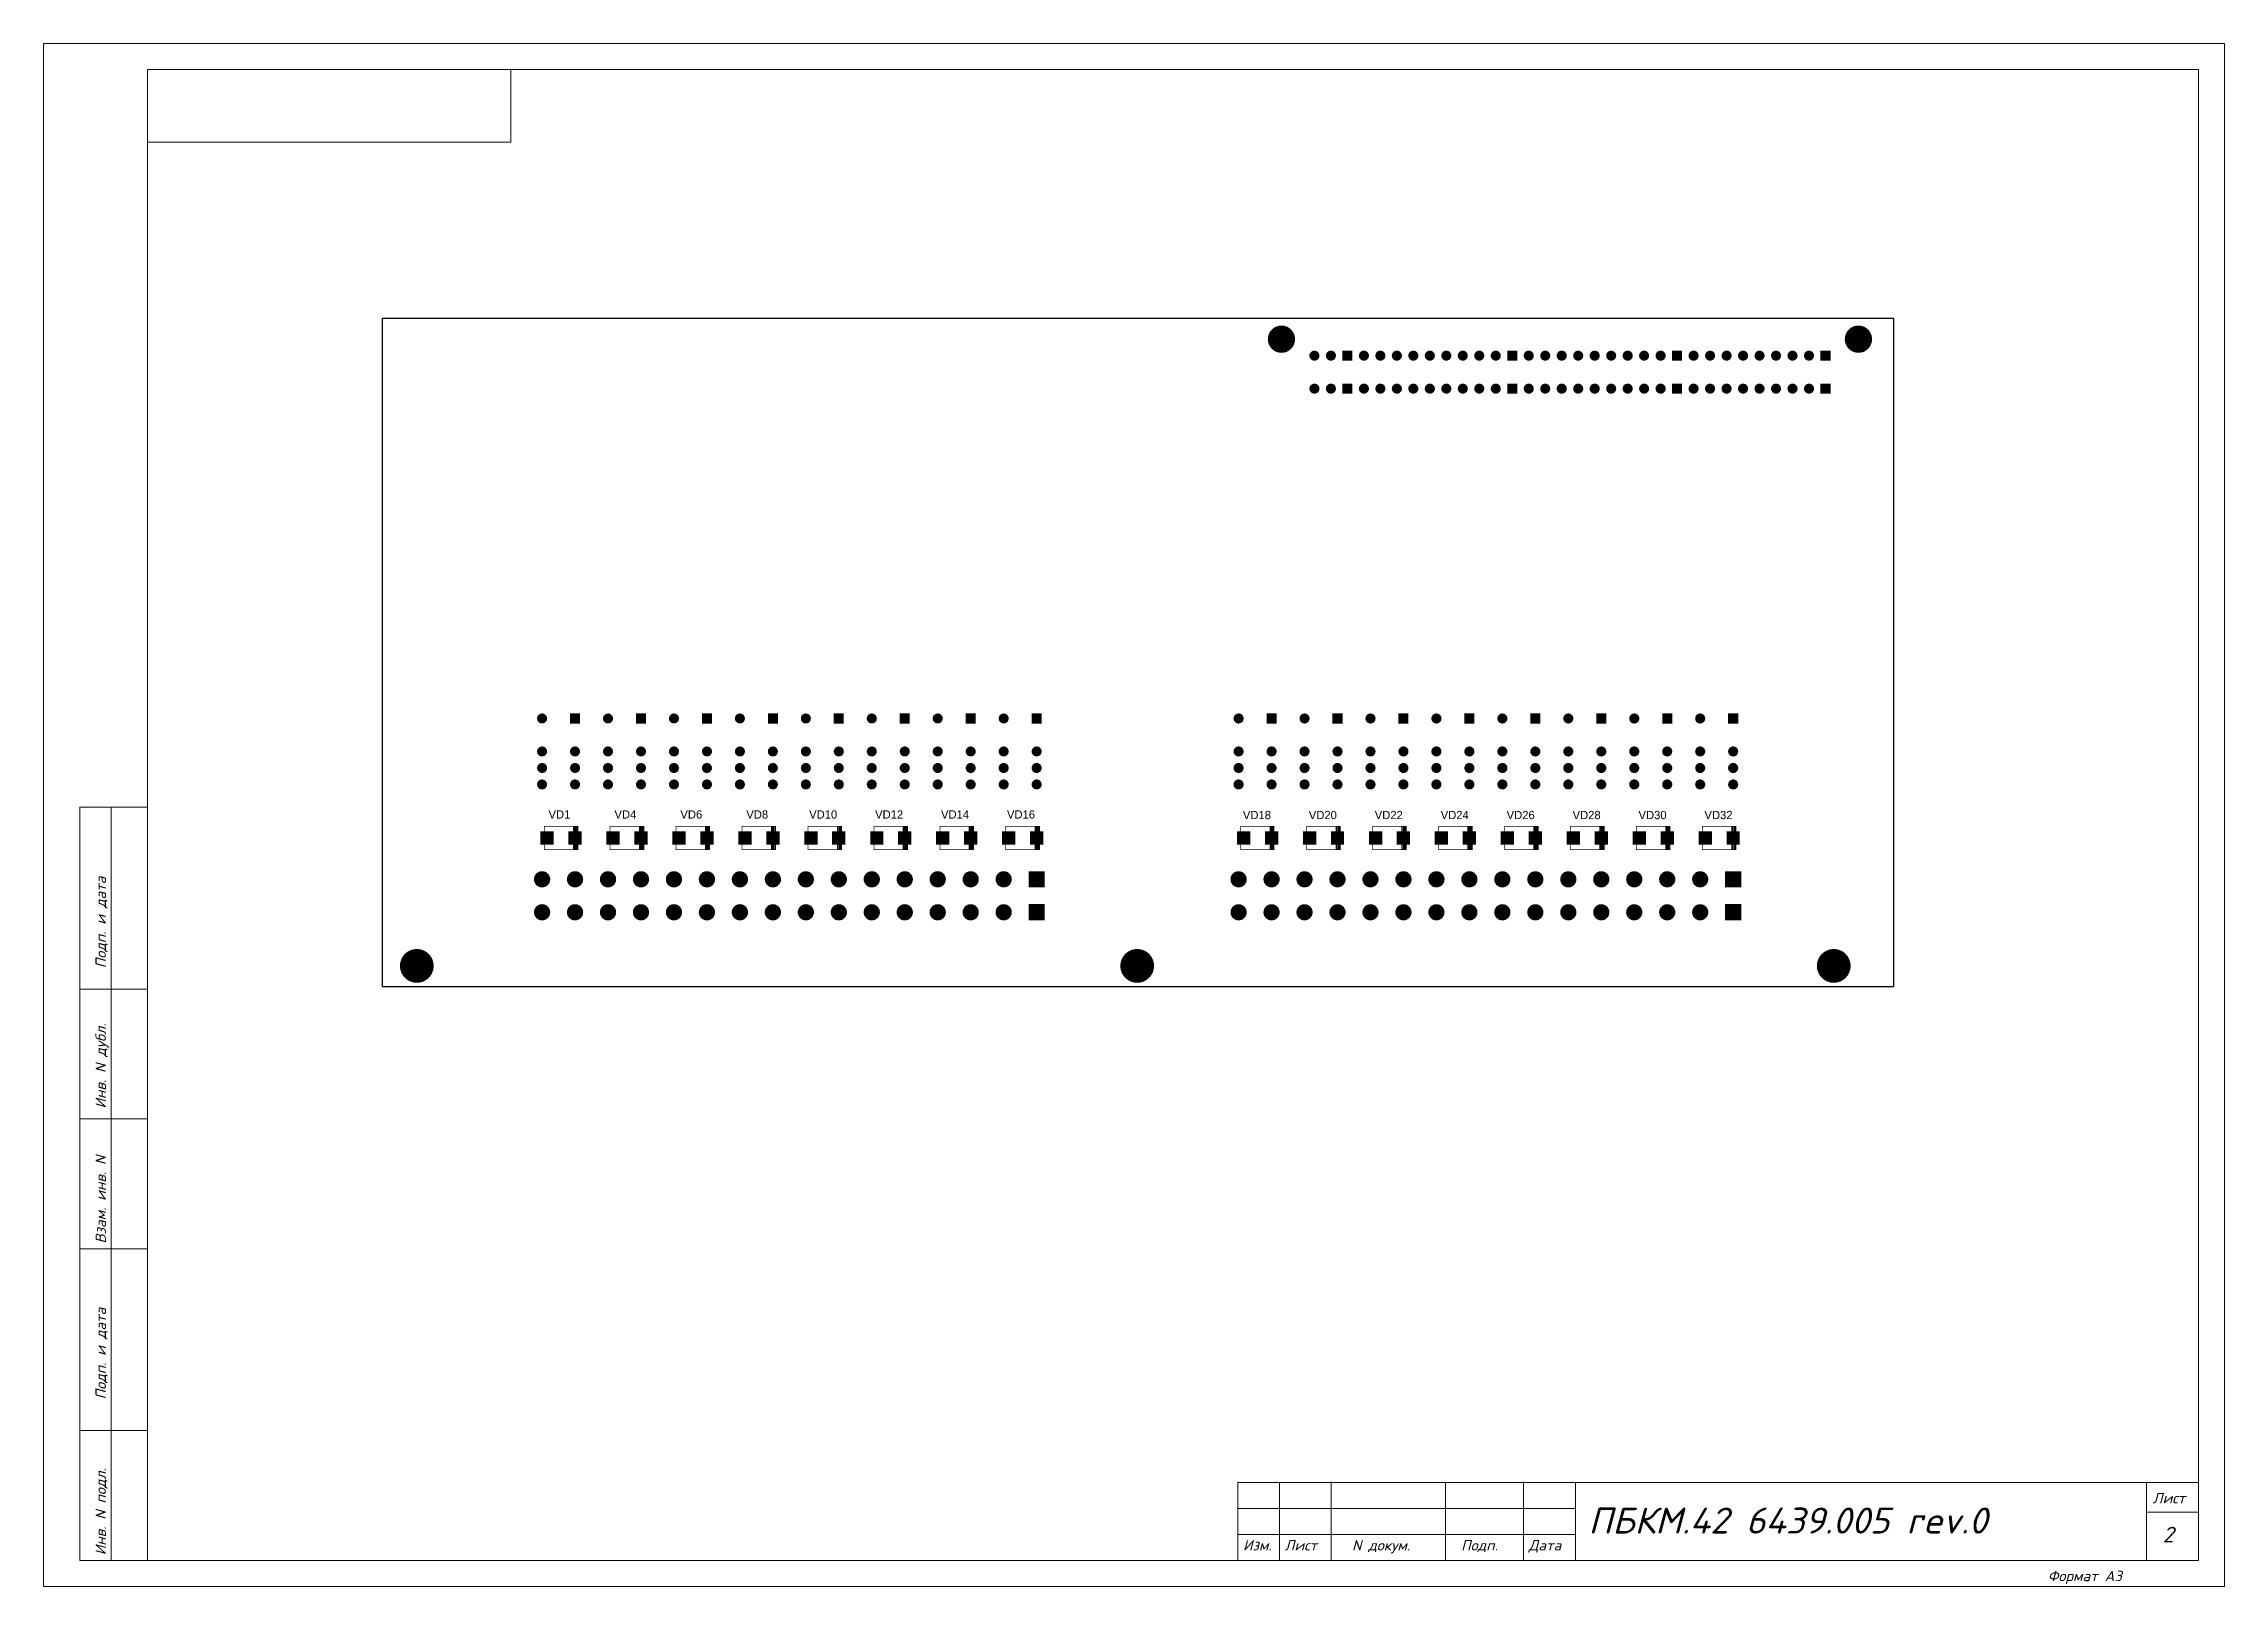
# Model space of a CAD drawing. Extents: x 25 to 880, y 8 to 306.
# Drawn here: x 460 to 880, y 9 to 306 of the extents above; entities that cross this region are included whole.
import ezdxf
from ezdxf.enums import TextEntityAlignment as Align

# ---------------------------------------------------------------- set-up
doc = ezdxf.new("R2010")
doc.units = 0
doc.header["$MEASUREMENT"] = 0
doc.layers.add('BOT_SILK', color=7, linetype='Continuous')
doc.layers.add('РАМКА', color=7, linetype='Continuous', lineweight=0)
doc.styles.add('ADRF1', font='romans', dxfattribs={"oblique": 15})

msp = doc.modelspace()

# ---------------------------------------------------------------- texts
at = {"layer": 'BOT_SILK', "text_generation_flag": 6, "width": 1.019685}
for s, p in [('VD1', (559.34, 156.81)), ('VD4', (572.04, 156.81)), ('VD6', (584.74, 156.81)), ('VD8', (597.44, 156.81)), ('VD10', (610.14, 156.81)), ('VD12', (622.84, 156.81)), ('VD14', (635.54, 156.81)), ('VD16', (648.24, 156.81)), ('VD18', (693.67, 156.7)), ('VD20', (706.37, 156.7)), ('VD22', (719.07, 156.7)), ('VD24', (731.77, 156.7)), ('VD26', (744.47, 156.7)), ('VD28', (757.17, 156.7)), ('VD30', (769.87, 156.7)), ('VD32', (782.57, 156.7))]:
    msp.add_text(s, height=1.587, rotation=180, dxfattribs=at).set_placement(p, align=Align.CENTER)
at = {"layer": 'РАМКА', "style": 'ADRF1', "oblique": 15}
for s, p in [('Подп. и дата', (472, 128)), ('Инв. N дубл.', (472, 101)), ('Взам. инв. N', (472, 75)), ('Подп. и дата', (472, 45)), ('Инв. N подл.', (472, 15))]:
    msp.add_text(s, height=2, rotation=90, dxfattribs=at).set_placement(p)
for s, height, p in [('Лист', 2, (866.2, 24.99)), ('ПБКМ.42 6439.005 rev.0', 5, (757.51, 19.17)), ('Изм.', 2, (691, 15.91)), ('Лист', 2, (699, 15.91)), ('N докум.', 2, (712, 15.91)), ('Подп.', 2, (733, 15.91)), ('Дата', 2, (746, 15.91)), ('2', 3, (868.12, 17.47)), ('Формат A3', 2, (846, 10))]:
    msp.add_text(s, height=height, dxfattribs=at).set_placement(p)

# ---------------------------------------------------------------- linework, layer by layer
at = {"layer": 'BOT_SILK'}
msp.add_lwpolyline([(816.35, 253.07), (525.2, 253.07), (525.2, 124.48), (816.35, 124.48)], close=True, dxfattribs=at)
at = {"layer": 'BOT_SILK', "const_width": 0.25}
for points in [[(700.9, 249.1, -1), (695.9, 249.1, -1)], [(812.02, 249.1, -1), (807.02, 249.1, -1)], [(705.59, 245.93, -1), (703.91, 245.93, -1)], [(708.77, 245.93, -1), (707.08, 245.93, -1)], [(715.12, 245.93, -1), (713.43, 245.93, -1)], [(718.29, 245.93, -1), (716.61, 245.93, -1)], [(721.47, 245.93, -1), (719.78, 245.93, -1)], [(724.64, 245.93, -1), (722.96, 245.93, -1)], [(727.82, 245.93, -1), (726.13, 245.93, -1)], [(730.99, 245.93, -1), (729.31, 245.93, -1)], [(734.17, 245.93, -1), (732.48, 245.93, -1)], [(737.34, 245.93, -1), (735.66, 245.93, -1)], [(740.52, 245.93, -1), (738.83, 245.93, -1)], [(746.87, 245.93, -1), (745.18, 245.93, -1)], [(750.04, 245.93, -1), (748.36, 245.93, -1)], [(753.22, 245.93, -1), (751.53, 245.93, -1)], [(756.39, 245.93, -1), (754.71, 245.93, -1)], [(759.57, 245.93, -1), (757.88, 245.93, -1)], [(762.74, 245.93, -1), (761.06, 245.93, -1)], [(765.92, 245.93, -1), (764.23, 245.93, -1)], [(769.09, 245.93, -1), (767.41, 245.93, -1)], [(772.27, 245.93, -1), (770.58, 245.93, -1)], [(778.62, 245.93, -1), (776.93, 245.93, -1)], [(781.79, 245.93, -1), (780.11, 245.93, -1)], [(784.97, 245.93, -1), (783.28, 245.93, -1)], [(788.14, 245.93, -1), (786.46, 245.93, -1)], [(791.32, 245.93, -1), (789.63, 245.93, -1)], [(794.49, 245.93, -1), (792.81, 245.93, -1)], [(797.67, 245.93, -1), (795.98, 245.93, -1)], [(800.84, 245.93, -1), (799.16, 245.93, -1)], [(705.59, 239.58, -1), (703.91, 239.58, -1)], [(708.77, 239.58, -1), (707.08, 239.58, -1)], [(715.12, 239.58, -1), (713.43, 239.58, -1)], [(718.29, 239.58, -1), (716.61, 239.58, -1)], [(721.47, 239.58, -1), (719.78, 239.58, -1)], [(724.64, 239.58, -1), (722.96, 239.58, -1)], [(727.82, 239.58, -1), (726.13, 239.58, -1)], [(730.99, 239.58, -1), (729.31, 239.58, -1)], [(734.17, 239.58, -1), (732.48, 239.58, -1)], [(737.34, 239.58, -1), (735.66, 239.58, -1)], [(740.52, 239.58, -1), (738.83, 239.58, -1)], [(746.87, 239.58, -1), (745.18, 239.58, -1)], [(750.04, 239.58, -1), (748.36, 239.58, -1)], [(753.22, 239.58, -1), (751.53, 239.58, -1)], [(756.39, 239.58, -1), (754.71, 239.58, -1)], [(759.57, 239.58, -1), (757.88, 239.58, -1)], [(762.74, 239.58, -1), (761.06, 239.58, -1)], [(765.92, 239.58, -1), (764.23, 239.58, -1)], [(769.09, 239.58, -1), (767.41, 239.58, -1)], [(772.27, 239.58, -1), (770.58, 239.58, -1)], [(778.62, 239.58, -1), (776.93, 239.58, -1)], [(781.79, 239.58, -1), (780.11, 239.58, -1)], [(784.97, 239.58, -1), (783.28, 239.58, -1)], [(788.14, 239.58, -1), (786.46, 239.58, -1)], [(791.32, 239.58, -1), (789.63, 239.58, -1)], [(794.49, 239.58, -1), (792.81, 239.58, -1)], [(797.67, 239.58, -1), (795.98, 239.58, -1)], [(800.84, 239.58, -1), (799.16, 239.58, -1)], [(556.84, 176.08, -1), (555.16, 176.08, -1)], [(569.54, 176.08, -1), (567.86, 176.08, -1)], [(582.24, 176.08, -1), (580.56, 176.08, -1)], [(594.94, 176.08, -1), (593.26, 176.08, -1)], [(607.64, 176.08, -1), (605.96, 176.08, -1)], [(620.34, 176.08, -1), (618.66, 176.08, -1)], [(633.04, 176.08, -1), (631.36, 176.08, -1)], [(645.74, 176.08, -1), (644.06, 176.08, -1)], [(690.99, 176.08, -1), (689.3, 176.08, -1)], [(703.69, 176.08, -1), (702, 176.08, -1)], [(716.39, 176.08, -1), (714.7, 176.08, -1)], [(729.09, 176.08, -1), (727.4, 176.08, -1)], [(741.79, 176.08, -1), (740.1, 176.08, -1)], [(754.49, 176.08, -1), (752.8, 176.08, -1)], [(767.19, 176.08, -1), (765.5, 176.08, -1)], [(779.89, 176.08, -1), (778.2, 176.08, -1)], [(556.84, 169.73, -1), (555.16, 169.73, -1)], [(563.19, 169.73, -1), (561.51, 169.73, -1)], [(569.54, 169.73, -1), (567.86, 169.73, -1)], [(575.89, 169.73, -1), (574.21, 169.73, -1)], [(582.24, 169.73, -1), (580.56, 169.73, -1)], [(588.59, 169.73, -1), (586.91, 169.73, -1)], [(594.94, 169.73, -1), (593.26, 169.73, -1)], [(601.29, 169.73, -1), (599.61, 169.73, -1)], [(607.64, 169.73, -1), (605.96, 169.73, -1)], [(613.99, 169.73, -1), (612.31, 169.73, -1)], [(620.34, 169.73, -1), (618.66, 169.73, -1)], [(626.69, 169.73, -1), (625.01, 169.73, -1)], [(633.04, 169.73, -1), (631.36, 169.73, -1)], [(639.39, 169.73, -1), (637.71, 169.73, -1)], [(645.74, 169.73, -1), (644.06, 169.73, -1)], [(652.09, 169.73, -1), (650.41, 169.73, -1)], [(690.99, 169.73, -1), (689.3, 169.73, -1)], [(697.34, 169.73, -1), (695.65, 169.73, -1)], [(703.69, 169.73, -1), (702, 169.73, -1)], [(710.04, 169.73, -1), (708.35, 169.73, -1)], [(716.39, 169.73, -1), (714.7, 169.73, -1)], [(722.74, 169.73, -1), (721.05, 169.73, -1)], [(729.09, 169.73, -1), (727.4, 169.73, -1)], [(735.44, 169.73, -1), (733.75, 169.73, -1)], [(741.79, 169.73, -1), (740.1, 169.73, -1)], [(748.14, 169.73, -1), (746.45, 169.73, -1)], [(754.49, 169.73, -1), (752.8, 169.73, -1)], [(760.84, 169.73, -1), (759.15, 169.73, -1)], [(767.19, 169.73, -1), (765.5, 169.73, -1)], [(773.54, 169.73, -1), (771.85, 169.73, -1)], [(779.89, 169.73, -1), (778.2, 169.73, -1)], [(786.24, 169.73, -1), (784.55, 169.73, -1)], [(556.84, 166.55, -1), (555.16, 166.55, -1)], [(556.84, 163.38, -1), (555.16, 163.38, -1)], [(563.19, 166.55, -1), (561.51, 166.55, -1)], [(563.19, 163.38, -1), (561.51, 163.38, -1)], [(569.54, 166.55, -1), (567.86, 166.55, -1)], [(569.54, 163.38, -1), (567.86, 163.38, -1)], [(575.89, 166.55, -1), (574.21, 166.55, -1)], [(575.89, 163.38, -1), (574.21, 163.38, -1)], [(582.24, 166.55, -1), (580.56, 166.55, -1)], [(582.24, 163.38, -1), (580.56, 163.38, -1)], [(588.59, 166.55, -1), (586.91, 166.55, -1)], [(588.59, 163.38, -1), (586.91, 163.38, -1)], [(594.94, 166.55, -1), (593.26, 166.55, -1)], [(594.94, 163.38, -1), (593.26, 163.38, -1)], [(601.29, 166.55, -1), (599.61, 166.55, -1)], [(601.29, 163.38, -1), (599.61, 163.38, -1)], [(607.64, 166.55, -1), (605.96, 166.55, -1)], [(607.64, 163.38, -1), (605.96, 163.38, -1)], [(613.99, 166.55, -1), (612.31, 166.55, -1)], [(613.99, 163.38, -1), (612.31, 163.38, -1)], [(620.34, 166.55, -1), (618.66, 166.55, -1)], [(620.34, 163.38, -1), (618.66, 163.38, -1)], [(626.69, 166.55, -1), (625.01, 166.55, -1)], [(626.69, 163.38, -1), (625.01, 163.38, -1)], [(633.04, 166.55, -1), (631.36, 166.55, -1)], [(633.04, 163.38, -1), (631.36, 163.38, -1)], [(639.39, 166.55, -1), (637.71, 166.55, -1)], [(639.39, 163.38, -1), (637.71, 163.38, -1)], [(645.74, 166.55, -1), (644.06, 166.55, -1)], [(645.74, 163.38, -1), (644.06, 163.38, -1)], [(652.09, 166.55, -1), (650.41, 166.55, -1)], [(652.09, 163.38, -1), (650.41, 163.38, -1)], [(690.99, 166.55, -1), (689.3, 166.55, -1)], [(690.99, 163.38, -1), (689.3, 163.38, -1)], [(697.34, 166.55, -1), (695.65, 166.55, -1)], [(697.34, 163.38, -1), (695.65, 163.38, -1)], [(703.69, 166.55, -1), (702, 166.55, -1)], [(703.69, 163.38, -1), (702, 163.38, -1)], [(710.04, 166.55, -1), (708.35, 166.55, -1)], [(710.04, 163.38, -1), (708.35, 163.38, -1)], [(716.39, 166.55, -1), (714.7, 166.55, -1)], [(716.39, 163.38, -1), (714.7, 163.38, -1)], [(722.74, 166.55, -1), (721.05, 166.55, -1)], [(722.74, 163.38, -1), (721.05, 163.38, -1)], [(729.09, 166.55, -1), (727.4, 166.55, -1)], [(729.09, 163.38, -1), (727.4, 163.38, -1)], [(735.44, 166.55, -1), (733.75, 166.55, -1)], [(735.44, 163.38, -1), (733.75, 163.38, -1)], [(741.79, 166.55, -1), (740.1, 166.55, -1)], [(741.79, 163.38, -1), (740.1, 163.38, -1)], [(748.14, 166.55, -1), (746.45, 166.55, -1)], [(748.14, 163.38, -1), (746.45, 163.38, -1)], [(754.49, 166.55, -1), (752.8, 166.55, -1)], [(754.49, 163.38, -1), (752.8, 163.38, -1)], [(760.84, 166.55, -1), (759.15, 166.55, -1)], [(760.84, 163.38, -1), (759.15, 163.38, -1)], [(767.19, 166.55, -1), (765.5, 166.55, -1)], [(767.19, 163.38, -1), (765.5, 163.38, -1)], [(773.54, 166.55, -1), (771.85, 166.55, -1)], [(773.54, 163.38, -1), (771.85, 163.38, -1)], [(779.89, 166.55, -1), (778.2, 166.55, -1)], [(779.89, 163.38, -1), (778.2, 163.38, -1)], [(786.24, 166.55, -1), (784.55, 166.55, -1)], [(786.24, 163.38, -1), (784.55, 163.38, -1)], [(557.44, 145.12, -1), (554.56, 145.12, -1)], [(563.79, 145.12, -1), (560.91, 145.12, -1)], [(570.14, 145.12, -1), (567.26, 145.12, -1)], [(576.49, 145.12, -1), (573.61, 145.12, -1)], [(582.84, 145.12, -1), (579.96, 145.12, -1)], [(589.19, 145.12, -1), (586.31, 145.12, -1)], [(595.54, 145.12, -1), (592.66, 145.12, -1)], [(601.89, 145.12, -1), (599.01, 145.12, -1)], [(608.24, 145.12, -1), (605.36, 145.12, -1)], [(614.59, 145.12, -1), (611.71, 145.12, -1)], [(620.94, 145.12, -1), (618.06, 145.12, -1)], [(627.29, 145.12, -1), (624.41, 145.12, -1)], [(633.64, 145.12, -1), (630.76, 145.12, -1)], [(639.99, 145.12, -1), (637.11, 145.12, -1)], [(646.34, 145.12, -1), (643.46, 145.12, -1)], [(691.58, 145.12, -1), (688.71, 145.12, -1)], [(697.93, 145.12, -1), (695.06, 145.12, -1)], [(704.28, 145.12, -1), (701.41, 145.12, -1)], [(710.63, 145.12, -1), (707.76, 145.12, -1)], [(716.98, 145.12, -1), (714.11, 145.12, -1)], [(723.33, 145.12, -1), (720.46, 145.12, -1)], [(729.68, 145.12, -1), (726.81, 145.12, -1)], [(736.03, 145.12, -1), (733.16, 145.12, -1)], [(742.38, 145.12, -1), (739.51, 145.12, -1)], [(748.73, 145.12, -1), (745.86, 145.12, -1)], [(755.08, 145.12, -1), (752.21, 145.12, -1)], [(761.43, 145.12, -1), (758.56, 145.12, -1)], [(767.78, 145.12, -1), (764.91, 145.12, -1)], [(774.13, 145.12, -1), (771.26, 145.12, -1)], [(780.48, 145.12, -1), (777.61, 145.12, -1)], [(557.44, 138.77, -1), (554.56, 138.77, -1)], [(563.79, 138.77, -1), (560.91, 138.77, -1)], [(570.14, 138.77, -1), (567.26, 138.77, -1)], [(576.49, 138.77, -1), (573.61, 138.77, -1)], [(582.84, 138.77, -1), (579.96, 138.77, -1)], [(589.19, 138.77, -1), (586.31, 138.77, -1)], [(595.54, 138.77, -1), (592.66, 138.77, -1)], [(601.89, 138.77, -1), (599.01, 138.77, -1)], [(608.24, 138.77, -1), (605.36, 138.77, -1)], [(614.59, 138.77, -1), (611.71, 138.77, -1)], [(620.94, 138.77, -1), (618.06, 138.77, -1)], [(627.29, 138.77, -1), (624.41, 138.77, -1)], [(633.64, 138.77, -1), (630.76, 138.77, -1)], [(639.99, 138.77, -1), (637.11, 138.77, -1)], [(646.34, 138.77, -1), (643.46, 138.77, -1)], [(691.58, 138.77, -1), (688.71, 138.77, -1)], [(697.93, 138.77, -1), (695.06, 138.77, -1)], [(704.28, 138.77, -1), (701.41, 138.77, -1)], [(710.63, 138.77, -1), (707.76, 138.77, -1)], [(716.98, 138.77, -1), (714.11, 138.77, -1)], [(723.33, 138.77, -1), (720.46, 138.77, -1)], [(729.68, 138.77, -1), (726.81, 138.77, -1)], [(736.03, 138.77, -1), (733.16, 138.77, -1)], [(742.38, 138.77, -1), (739.51, 138.77, -1)], [(748.73, 138.77, -1), (745.86, 138.77, -1)], [(755.08, 138.77, -1), (752.21, 138.77, -1)], [(761.43, 138.77, -1), (758.56, 138.77, -1)], [(767.78, 138.77, -1), (764.91, 138.77, -1)], [(774.13, 138.77, -1), (771.26, 138.77, -1)], [(780.48, 138.77, -1), (777.61, 138.77, -1)], [(535, 128.45, -1), (528.75, 128.45, -1)], [(673.74, 128.45, -1), (667.49, 128.45, -1)], [(807.89, 128.45, -1), (801.64, 128.45, -1)]]:
    msp.add_lwpolyline(points, format="xyb", close=True, dxfattribs=at)
at = {"layer": 'BOT_SILK'}
for points, const_width in [([(695.94, 249.57), (695.94, 248.63)], 0.25), ([(696.19, 250.28), (696.19, 247.93)], 0.25), ([(696.44, 250.66), (696.44, 247.55)], 0.25), ([(696.69, 250.93), (696.69, 247.28)], 0.25), ([(696.94, 251.14), (696.94, 247.07)], 0.25), ([(697.19, 251.29), (697.19, 246.91)], 0.25), ([(697.44, 251.41), (697.44, 246.79)], 0.25), ([(697.69, 251.5), (697.69, 246.71)], 0.25), ([(697.94, 251.56), (697.94, 246.65)], 0.25), ([(698.19, 251.59), (698.19, 246.61)], 0.25), ([(698.44, 251.6), (698.44, 246.6)], 0.25), ([(698.69, 251.59), (698.69, 246.62)], 0.25), ([(698.94, 251.54), (698.94, 246.66)], 0.25), ([(699.19, 251.47), (699.19, 246.73)], 0.25), ([(699.44, 251.37), (699.44, 246.83)], 0.25), ([(699.69, 251.24), (699.69, 246.97)], 0.25), ([(699.94, 251.07), (699.94, 247.14)], 0.25), ([(700.19, 250.84), (700.19, 247.36)], 0.25), ([(700.44, 250.54), (700.44, 247.67)], 0.25), ([(700.69, 250.09), (700.69, 248.11)], 0.25), ([(807.19, 250.01), (807.19, 248.2)], 0.25), ([(807.44, 250.49), (807.44, 247.72)], 0.25), ([(807.69, 250.81), (807.69, 247.4)], 0.25), ([(807.94, 251.04), (807.94, 247.17)], 0.25), ([(808.19, 251.22), (808.19, 246.99)], 0.25), ([(808.44, 251.36), (808.44, 246.85)], 0.25), ([(808.69, 251.46), (808.69, 246.75)], 0.25), ([(808.94, 251.53), (808.94, 246.67)], 0.25), ([(809.19, 251.58), (809.19, 246.63)], 0.25), ([(809.44, 251.6), (809.44, 246.61)], 0.25), ([(809.69, 251.6), (809.69, 246.61)], 0.25), ([(809.94, 251.57), (809.94, 246.64)], 0.25), ([(810.19, 251.51), (810.19, 246.7)], 0.25), ([(810.44, 251.43), (810.44, 246.78)], 0.25), ([(810.69, 251.31), (810.69, 246.89)], 0.25), ([(810.94, 251.16), (810.94, 247.05)], 0.25), ([(811.19, 250.96), (811.19, 247.24)], 0.25), ([(811.44, 250.7), (811.44, 247.5)], 0.25), ([(811.69, 250.34), (811.69, 247.86)], 0.25), ([(811.94, 249.73), (811.94, 248.48)], 0.25), ([(703.94, 246.18), (703.94, 245.68)], 0.25), ([(704.19, 246.56), (704.19, 245.29)], 0.25), ([(704.44, 246.71), (704.44, 245.14)], 0.25), ([(704.69, 246.77), (704.69, 245.09)], 0.25), ([(704.94, 246.75), (704.94, 245.11)], 0.25), ([(705.19, 246.64), (705.19, 245.21)], 0.25), ([(705.44, 246.41), (705.44, 245.45)], 0.25), ([(707.19, 246.35), (707.19, 245.51)], 0.25), ([(707.44, 246.62), (707.44, 245.23)], 0.25), ([(707.69, 246.74), (707.69, 245.12)], 0.25), ([(707.94, 246.77), (707.94, 245.09)], 0.25), ([(708.19, 246.73), (708.19, 245.13)], 0.25), ([(708.44, 246.59), (708.44, 245.26)], 0.25), ([(708.69, 246.27), (708.69, 245.58)], 0.25), ([(710.44, 246.77), (710.44, 245.08)], 0.25), ([(710.69, 246.77), (710.69, 245.08)], 0.25), ([(710.94, 246.77), (710.94, 245.08)], 0.25), ([(711.19, 246.77), (711.19, 245.08)], 0.25), ([(711.44, 246.77), (711.44, 245.08)], 0.25), ([(711.69, 246.77), (711.69, 245.08)], 0.25), ([(713.44, 246.08), (713.44, 245.78)], 0.25), ([(713.69, 246.54), (713.69, 245.32)], 0.25), ([(713.94, 246.7), (713.94, 245.15)], 0.25), ([(714.19, 246.77), (714.19, 245.09)], 0.25), ([(714.44, 246.75), (714.44, 245.1)], 0.25), ([(714.69, 246.66), (714.69, 245.2)], 0.25), ([(714.94, 246.44), (714.94, 245.42)], 0.25), ([(716.69, 246.3), (716.69, 245.55)], 0.25), ([(716.94, 246.6), (716.94, 245.25)], 0.25), ([(717.19, 246.73), (717.19, 245.12)], 0.25), ([(717.44, 246.77), (717.44, 245.09)], 0.25), ([(717.69, 246.73), (717.69, 245.12)], 0.25), ([(717.94, 246.61), (717.94, 245.25)], 0.25), ([(718.19, 246.32), (718.19, 245.53)], 0.25), ([(719.94, 246.43), (719.94, 245.43)], 0.25), ([(720.19, 246.65), (720.19, 245.2)], 0.25), ([(720.44, 246.75), (720.44, 245.1)], 0.25), ([(720.69, 246.77), (720.69, 245.09)], 0.25), ([(720.94, 246.71), (720.94, 245.15)], 0.25), ([(721.19, 246.55), (721.19, 245.31)], 0.25), ([(721.44, 246.13), (721.44, 245.73)], 0.25), ([(723.19, 246.52), (723.19, 245.34)], 0.25), ([(723.44, 246.69), (723.44, 245.16)], 0.25), ([(723.69, 246.76), (723.69, 245.09)], 0.25), ([(723.94, 246.76), (723.94, 245.1)], 0.25), ([(724.19, 246.67), (724.19, 245.18)], 0.25), ([(724.44, 246.47), (724.44, 245.38)], 0.25), ([(726.19, 246.25), (726.19, 245.61)], 0.25), ([(726.44, 246.58), (726.44, 245.27)], 0.25), ([(726.69, 246.72), (726.69, 245.13)], 0.25), ([(726.94, 246.77), (726.94, 245.09)], 0.25), ([(727.19, 246.74), (727.19, 245.11)], 0.25), ([(727.44, 246.63), (727.44, 245.23)], 0.25), ([(727.69, 246.37), (727.69, 245.49)], 0.25), ([(729.44, 246.39), (729.44, 245.47)], 0.25), ([(729.69, 246.64), (729.69, 245.22)], 0.25), ([(729.94, 246.75), (729.94, 245.11)], 0.25), ([(730.19, 246.77), (730.19, 245.09)], 0.25), ([(730.44, 246.72), (730.44, 245.14)], 0.25), ([(730.69, 246.57), (730.69, 245.28)], 0.25), ([(730.94, 246.21), (730.94, 245.65)], 0.25), ([(732.69, 246.49), (732.69, 245.37)], 0.25), ([(732.94, 246.68), (732.94, 245.18)], 0.25), ([(733.19, 246.76), (733.19, 245.1)], 0.25), ([(733.44, 246.76), (733.44, 245.09)], 0.25), ([(733.69, 246.69), (733.69, 245.17)], 0.25), ([(733.94, 246.5), (733.94, 245.36)], 0.25), ([(735.69, 246.18), (735.69, 245.68)], 0.25), ([(735.94, 246.56), (735.94, 245.29)], 0.25), ([(736.19, 246.71), (736.19, 245.14)], 0.25), ([(736.44, 246.77), (736.44, 245.09)], 0.25), ([(736.69, 246.75), (736.69, 245.11)], 0.25), ([(736.94, 246.64), (736.94, 245.21)], 0.25), ([(737.19, 246.41), (737.19, 245.45)], 0.25), ([(738.94, 246.35), (738.94, 245.51)], 0.25), ([(739.19, 246.62), (739.19, 245.23)], 0.25), ([(739.44, 246.74), (739.44, 245.12)], 0.25), ([(739.69, 246.77), (739.69, 245.09)], 0.25), ([(739.94, 246.73), (739.94, 245.13)], 0.25), ([(740.19, 246.59), (740.19, 245.26)], 0.25), ([(740.44, 246.27), (740.44, 245.58)], 0.25), ([(742.19, 246.77), (742.19, 245.08)], 0.25), ([(742.44, 246.77), (742.44, 245.08)], 0.25), ([(742.69, 246.77), (742.69, 245.08)], 0.25), ([(742.94, 246.77), (742.94, 245.08)], 0.25), ([(743.19, 246.77), (743.19, 245.08)], 0.25), ([(743.44, 246.77), (743.44, 245.08)], 0.25), ([(745.19, 246.08), (745.19, 245.78)], 0.25), ([(745.44, 246.54), (745.44, 245.32)], 0.25), ([(745.69, 246.7), (745.69, 245.15)], 0.25), ([(745.94, 246.77), (745.94, 245.09)], 0.25), ([(746.19, 246.75), (746.19, 245.1)], 0.25), ([(746.44, 246.66), (746.44, 245.2)], 0.25), ([(746.69, 246.44), (746.69, 245.42)], 0.25), ([(748.44, 246.3), (748.44, 245.55)], 0.25), ([(748.69, 246.6), (748.69, 245.25)], 0.25), ([(748.94, 246.73), (748.94, 245.12)], 0.25), ([(749.19, 246.77), (749.19, 245.09)], 0.25), ([(749.44, 246.73), (749.44, 245.12)], 0.25), ([(749.69, 246.61), (749.69, 245.25)], 0.25), ([(749.94, 246.32), (749.94, 245.53)], 0.25), ([(751.69, 246.43), (751.69, 245.43)], 0.25), ([(751.94, 246.65), (751.94, 245.2)], 0.25), ([(752.19, 246.75), (752.19, 245.1)], 0.25), ([(752.44, 246.77), (752.44, 245.09)], 0.25), ([(752.69, 246.71), (752.69, 245.15)], 0.25), ([(752.94, 246.55), (752.94, 245.31)], 0.25), ([(753.19, 246.13), (753.19, 245.73)], 0.25), ([(754.94, 246.52), (754.94, 245.34)], 0.25), ([(755.19, 246.69), (755.19, 245.16)], 0.25), ([(755.44, 246.76), (755.44, 245.09)], 0.25), ([(755.69, 246.76), (755.69, 245.1)], 0.25), ([(755.94, 246.67), (755.94, 245.18)], 0.25), ([(756.19, 246.47), (756.19, 245.38)], 0.25), ([(757.94, 246.25), (757.94, 245.61)], 0.25), ([(758.19, 246.58), (758.19, 245.27)], 0.25), ([(758.44, 246.72), (758.44, 245.13)], 0.25), ([(758.69, 246.77), (758.69, 245.09)], 0.25), ([(758.94, 246.74), (758.94, 245.11)], 0.25), ([(759.19, 246.63), (759.19, 245.23)], 0.25), ([(759.44, 246.37), (759.44, 245.49)], 0.25), ([(761.19, 246.39), (761.19, 245.47)], 0.25), ([(761.44, 246.64), (761.44, 245.22)], 0.25), ([(761.69, 246.75), (761.69, 245.11)], 0.25), ([(761.94, 246.77), (761.94, 245.09)], 0.25), ([(762.19, 246.72), (762.19, 245.14)], 0.25), ([(762.44, 246.57), (762.44, 245.28)], 0.25), ([(762.69, 246.21), (762.69, 245.65)], 0.25), ([(764.44, 246.49), (764.44, 245.37)], 0.25), ([(764.69, 246.68), (764.69, 245.18)], 0.25), ([(764.94, 246.76), (764.94, 245.1)], 0.25), ([(765.19, 246.76), (765.19, 245.09)], 0.25), ([(765.44, 246.69), (765.44, 245.17)], 0.25), ([(765.69, 246.5), (765.69, 245.36)], 0.25), ([(767.44, 246.18), (767.44, 245.68)], 0.25), ([(767.69, 246.56), (767.69, 245.29)], 0.25), ([(767.94, 246.71), (767.94, 245.14)], 0.25), ([(768.19, 246.77), (768.19, 245.09)], 0.25), ([(768.44, 246.75), (768.44, 245.11)], 0.25), ([(768.69, 246.64), (768.69, 245.21)], 0.25), ([(768.94, 246.41), (768.94, 245.45)], 0.25), ([(770.69, 246.35), (770.69, 245.51)], 0.25), ([(770.94, 246.62), (770.94, 245.23)], 0.25), ([(771.19, 246.74), (771.19, 245.12)], 0.25), ([(771.44, 246.77), (771.44, 245.09)], 0.25), ([(771.69, 246.73), (771.69, 245.13)], 0.25), ([(771.94, 246.59), (771.94, 245.26)], 0.25), ([(772.19, 246.27), (772.19, 245.58)], 0.25), ([(773.94, 246.77), (773.94, 245.08)], 0.25), ([(774.19, 246.77), (774.19, 245.08)], 0.25), ([(774.44, 246.77), (774.44, 245.08)], 0.25), ([(774.69, 246.77), (774.69, 245.08)], 0.25), ([(774.94, 246.77), (774.94, 245.08)], 0.25), ([(775.19, 246.77), (775.19, 245.08)], 0.25), ([(776.94, 246.08), (776.94, 245.78)], 0.25), ([(777.19, 246.54), (777.19, 245.32)], 0.25), ([(777.44, 246.7), (777.44, 245.15)], 0.25), ([(777.69, 246.77), (777.69, 245.09)], 0.25), ([(777.94, 246.75), (777.94, 245.1)], 0.25), ([(778.19, 246.66), (778.19, 245.2)], 0.25), ([(778.44, 246.44), (778.44, 245.42)], 0.25), ([(780.19, 246.3), (780.19, 245.55)], 0.25), ([(780.44, 246.6), (780.44, 245.25)], 0.25), ([(780.69, 246.73), (780.69, 245.12)], 0.25), ([(780.94, 246.77), (780.94, 245.09)], 0.25), ([(781.19, 246.73), (781.19, 245.12)], 0.25), ([(781.44, 246.61), (781.44, 245.25)], 0.25), ([(781.69, 246.32), (781.69, 245.53)], 0.25), ([(783.44, 246.43), (783.44, 245.43)], 0.25), ([(783.69, 246.65), (783.69, 245.2)], 0.25), ([(783.94, 246.75), (783.94, 245.1)], 0.25), ([(784.19, 246.77), (784.19, 245.09)], 0.25), ([(784.44, 246.71), (784.44, 245.15)], 0.25), ([(784.69, 246.55), (784.69, 245.31)], 0.25), ([(784.94, 246.13), (784.94, 245.73)], 0.25), ([(786.69, 246.52), (786.69, 245.34)], 0.25), ([(786.94, 246.69), (786.94, 245.16)], 0.25), ([(787.19, 246.76), (787.19, 245.09)], 0.25), ([(787.44, 246.76), (787.44, 245.1)], 0.25), ([(787.69, 246.67), (787.69, 245.18)], 0.25), ([(787.94, 246.47), (787.94, 245.38)], 0.25), ([(789.69, 246.25), (789.69, 245.61)], 0.25), ([(789.94, 246.58), (789.94, 245.27)], 0.25), ([(790.19, 246.72), (790.19, 245.13)], 0.25), ([(790.44, 246.77), (790.44, 245.09)], 0.25), ([(790.69, 246.74), (790.69, 245.11)], 0.25), ([(790.94, 246.63), (790.94, 245.23)], 0.25), ([(791.19, 246.37), (791.19, 245.49)], 0.25), ([(792.94, 246.39), (792.94, 245.47)], 0.25), ([(793.19, 246.64), (793.19, 245.22)], 0.25), ([(793.44, 246.75), (793.44, 245.11)], 0.25), ([(793.69, 246.77), (793.69, 245.09)], 0.25), ([(793.94, 246.72), (793.94, 245.14)], 0.25), ([(794.19, 246.57), (794.19, 245.28)], 0.25), ([(794.44, 246.21), (794.44, 245.65)], 0.25), ([(796.19, 246.49), (796.19, 245.37)], 0.25), ([(796.44, 246.68), (796.44, 245.18)], 0.25), ([(796.69, 246.76), (796.69, 245.1)], 0.25), ([(796.94, 246.76), (796.94, 245.09)], 0.25), ([(797.19, 246.69), (797.19, 245.17)], 0.25), ([(797.44, 246.5), (797.44, 245.36)], 0.25), ([(799.19, 246.18), (799.19, 245.68)], 0.25), ([(799.44, 246.56), (799.44, 245.29)], 0.25), ([(799.69, 246.71), (799.69, 245.14)], 0.25), ([(799.94, 246.77), (799.94, 245.09)], 0.25), ([(800.19, 246.75), (800.19, 245.11)], 0.25), ([(800.44, 246.64), (800.44, 245.21)], 0.25), ([(800.69, 246.41), (800.69, 245.45)], 0.25), ([(802.44, 246.77), (802.44, 245.08)], 0.25), ([(802.69, 246.77), (802.69, 245.08)], 0.25), ([(802.94, 246.77), (802.94, 245.08)], 0.25), ([(803.19, 246.77), (803.19, 245.08)], 0.25), ([(803.44, 246.77), (803.44, 245.08)], 0.25), ([(803.69, 246.77), (803.69, 245.08)], 0.25), ([(803.94, 246.77), (803.94, 245.08)], 0.25), ([(703.94, 239.83), (703.94, 239.33)], 0.25), ([(704.19, 240.21), (704.19, 238.94)], 0.25), ([(704.44, 240.36), (704.44, 238.79)], 0.25), ([(704.69, 240.42), (704.69, 238.74)], 0.25), ([(704.94, 240.4), (704.94, 238.76)], 0.25), ([(705.19, 240.29), (705.19, 238.86)], 0.25), ([(705.44, 240.06), (705.44, 239.1)], 0.25), ([(707.19, 240), (707.19, 239.16)], 0.25), ([(707.44, 240.27), (707.44, 238.88)], 0.25), ([(707.69, 240.39), (707.69, 238.77)], 0.25), ([(707.94, 240.42), (707.94, 238.74)], 0.25), ([(708.19, 240.38), (708.19, 238.78)], 0.25), ([(708.44, 240.24), (708.44, 238.91)], 0.25), ([(708.69, 239.92), (708.69, 239.23)], 0.25), ([(710.44, 240.42), (710.44, 238.73)], 0.25), ([(710.69, 240.42), (710.69, 238.73)], 0.25), ([(710.94, 240.42), (710.94, 238.73)], 0.25), ([(711.19, 240.42), (711.19, 238.73)], 0.25), ([(711.44, 240.42), (711.44, 238.73)], 0.25), ([(711.69, 240.42), (711.69, 238.73)], 0.25), ([(713.44, 239.73), (713.44, 239.43)], 0.25), ([(713.69, 240.19), (713.69, 238.97)], 0.25), ([(713.94, 240.35), (713.94, 238.8)], 0.25), ([(714.19, 240.42), (714.19, 238.74)], 0.25), ([(714.44, 240.4), (714.44, 238.75)], 0.25), ([(714.69, 240.31), (714.69, 238.85)], 0.25), ([(714.94, 240.09), (714.94, 239.07)], 0.25), ([(716.69, 239.95), (716.69, 239.2)], 0.25), ([(716.94, 240.25), (716.94, 238.9)], 0.25), ([(717.19, 240.38), (717.19, 238.77)], 0.25), ([(717.44, 240.42), (717.44, 238.74)], 0.25), ([(717.69, 240.38), (717.69, 238.77)], 0.25), ([(717.94, 240.26), (717.94, 238.9)], 0.25), ([(718.19, 239.97), (718.19, 239.18)], 0.25), ([(719.94, 240.08), (719.94, 239.08)], 0.25), ([(720.19, 240.3), (720.19, 238.85)], 0.25), ([(720.44, 240.4), (720.44, 238.75)], 0.25), ([(720.69, 240.42), (720.69, 238.74)], 0.25), ([(720.94, 240.36), (720.94, 238.8)], 0.25), ([(721.19, 240.2), (721.19, 238.96)], 0.25), ([(721.44, 239.78), (721.44, 239.38)], 0.25), ([(723.19, 240.17), (723.19, 238.99)], 0.25), ([(723.44, 240.34), (723.44, 238.81)], 0.25), ([(723.69, 240.41), (723.69, 238.74)], 0.25), ([(723.94, 240.41), (723.94, 238.75)], 0.25), ([(724.19, 240.32), (724.19, 238.83)], 0.25), ([(724.44, 240.12), (724.44, 239.03)], 0.25), ([(726.19, 239.9), (726.19, 239.26)], 0.25), ([(726.44, 240.23), (726.44, 238.92)], 0.25), ([(726.69, 240.37), (726.69, 238.78)], 0.25), ([(726.94, 240.42), (726.94, 238.74)], 0.25), ([(727.19, 240.39), (727.19, 238.76)], 0.25), ([(727.44, 240.28), (727.44, 238.88)], 0.25), ([(727.69, 240.02), (727.69, 239.14)], 0.25), ([(729.44, 240.04), (729.44, 239.12)], 0.25), ([(729.69, 240.29), (729.69, 238.87)], 0.25), ([(729.94, 240.4), (729.94, 238.76)], 0.25), ([(730.19, 240.42), (730.19, 238.74)], 0.25), ([(730.44, 240.37), (730.44, 238.79)], 0.25), ([(730.69, 240.22), (730.69, 238.93)], 0.25), ([(730.94, 239.86), (730.94, 239.3)], 0.25), ([(732.69, 240.14), (732.69, 239.02)], 0.25), ([(732.94, 240.33), (732.94, 238.83)], 0.25), ([(733.19, 240.41), (733.19, 238.75)], 0.25), ([(733.44, 240.41), (733.44, 238.74)], 0.25), ([(733.69, 240.34), (733.69, 238.82)], 0.25), ([(733.94, 240.15), (733.94, 239.01)], 0.25), ([(735.69, 239.83), (735.69, 239.33)], 0.25), ([(735.94, 240.21), (735.94, 238.94)], 0.25), ([(736.19, 240.36), (736.19, 238.79)], 0.25), ([(736.44, 240.42), (736.44, 238.74)], 0.25), ([(736.69, 240.4), (736.69, 238.76)], 0.25), ([(736.94, 240.29), (736.94, 238.86)], 0.25), ([(737.19, 240.06), (737.19, 239.1)], 0.25), ([(738.94, 240), (738.94, 239.16)], 0.25), ([(739.19, 240.27), (739.19, 238.88)], 0.25), ([(739.44, 240.39), (739.44, 238.77)], 0.25), ([(739.69, 240.42), (739.69, 238.74)], 0.25), ([(739.94, 240.38), (739.94, 238.78)], 0.25), ([(740.19, 240.24), (740.19, 238.91)], 0.25), ([(740.44, 239.92), (740.44, 239.23)], 0.25), ([(742.19, 240.42), (742.19, 238.73)], 0.25), ([(742.44, 240.42), (742.44, 238.73)], 0.25), ([(742.69, 240.42), (742.69, 238.73)], 0.25), ([(742.94, 240.42), (742.94, 238.73)], 0.25), ([(743.19, 240.42), (743.19, 238.73)], 0.25), ([(743.44, 240.42), (743.44, 238.73)], 0.25), ([(745.19, 239.73), (745.19, 239.43)], 0.25), ([(745.44, 240.19), (745.44, 238.97)], 0.25), ([(745.69, 240.35), (745.69, 238.8)], 0.25), ([(745.94, 240.42), (745.94, 238.74)], 0.25), ([(746.19, 240.4), (746.19, 238.75)], 0.25), ([(746.44, 240.31), (746.44, 238.85)], 0.25), ([(746.69, 240.09), (746.69, 239.07)], 0.25), ([(748.44, 239.95), (748.44, 239.2)], 0.25), ([(748.69, 240.25), (748.69, 238.9)], 0.25), ([(748.94, 240.38), (748.94, 238.77)], 0.25), ([(749.19, 240.42), (749.19, 238.74)], 0.25), ([(749.44, 240.38), (749.44, 238.77)], 0.25), ([(749.69, 240.26), (749.69, 238.9)], 0.25), ([(749.94, 239.97), (749.94, 239.18)], 0.25), ([(751.69, 240.08), (751.69, 239.08)], 0.25), ([(751.94, 240.3), (751.94, 238.85)], 0.25), ([(752.19, 240.4), (752.19, 238.75)], 0.25), ([(752.44, 240.42), (752.44, 238.74)], 0.25), ([(752.69, 240.36), (752.69, 238.8)], 0.25), ([(752.94, 240.2), (752.94, 238.96)], 0.25), ([(753.19, 239.78), (753.19, 239.38)], 0.25), ([(754.94, 240.17), (754.94, 238.99)], 0.25), ([(755.19, 240.34), (755.19, 238.81)], 0.25), ([(755.44, 240.41), (755.44, 238.74)], 0.25), ([(755.69, 240.41), (755.69, 238.75)], 0.25), ([(755.94, 240.32), (755.94, 238.83)], 0.25), ([(756.19, 240.12), (756.19, 239.03)], 0.25), ([(757.94, 239.9), (757.94, 239.26)], 0.25), ([(758.19, 240.23), (758.19, 238.92)], 0.25), ([(758.44, 240.37), (758.44, 238.78)], 0.25), ([(758.69, 240.42), (758.69, 238.74)], 0.25), ([(758.94, 240.39), (758.94, 238.76)], 0.25), ([(759.19, 240.28), (759.19, 238.88)], 0.25), ([(759.44, 240.02), (759.44, 239.14)], 0.25), ([(761.19, 240.04), (761.19, 239.12)], 0.25), ([(761.44, 240.29), (761.44, 238.87)], 0.25), ([(761.69, 240.4), (761.69, 238.76)], 0.25), ([(761.94, 240.42), (761.94, 238.74)], 0.25), ([(762.19, 240.37), (762.19, 238.79)], 0.25), ([(762.44, 240.22), (762.44, 238.93)], 0.25), ([(762.69, 239.86), (762.69, 239.3)], 0.25), ([(764.44, 240.14), (764.44, 239.02)], 0.25), ([(764.69, 240.33), (764.69, 238.83)], 0.25), ([(764.94, 240.41), (764.94, 238.75)], 0.25), ([(765.19, 240.41), (765.19, 238.74)], 0.25), ([(765.44, 240.34), (765.44, 238.82)], 0.25), ([(765.69, 240.15), (765.69, 239.01)], 0.25), ([(767.44, 239.83), (767.44, 239.33)], 0.25), ([(767.69, 240.21), (767.69, 238.94)], 0.25), ([(767.94, 240.36), (767.94, 238.79)], 0.25), ([(768.19, 240.42), (768.19, 238.74)], 0.25), ([(768.44, 240.4), (768.44, 238.76)], 0.25), ([(768.69, 240.29), (768.69, 238.86)], 0.25), ([(768.94, 240.06), (768.94, 239.1)], 0.25), ([(770.69, 240), (770.69, 239.16)], 0.25), ([(770.94, 240.27), (770.94, 238.88)], 0.25), ([(771.19, 240.39), (771.19, 238.77)], 0.25), ([(771.44, 240.42), (771.44, 238.74)], 0.25), ([(771.69, 240.38), (771.69, 238.78)], 0.25), ([(771.94, 240.24), (771.94, 238.91)], 0.25), ([(772.19, 239.92), (772.19, 239.23)], 0.25), ([(773.94, 240.42), (773.94, 238.73)], 0.25), ([(774.19, 240.42), (774.19, 238.73)], 0.25), ([(774.44, 240.42), (774.44, 238.73)], 0.25), ([(774.69, 240.42), (774.69, 238.73)], 0.25), ([(774.94, 240.42), (774.94, 238.73)], 0.25), ([(775.19, 240.42), (775.19, 238.73)], 0.25), ([(776.94, 239.73), (776.94, 239.43)], 0.25), ([(777.19, 240.19), (777.19, 238.97)], 0.25), ([(777.44, 240.35), (777.44, 238.8)], 0.25), ([(777.69, 240.42), (777.69, 238.74)], 0.25), ([(777.94, 240.4), (777.94, 238.75)], 0.25), ([(778.19, 240.31), (778.19, 238.85)], 0.25), ([(778.44, 240.09), (778.44, 239.07)], 0.25), ([(780.19, 239.95), (780.19, 239.2)], 0.25), ([(780.44, 240.25), (780.44, 238.9)], 0.25), ([(780.69, 240.38), (780.69, 238.77)], 0.25), ([(780.94, 240.42), (780.94, 238.74)], 0.25), ([(781.19, 240.38), (781.19, 238.77)], 0.25), ([(781.44, 240.26), (781.44, 238.9)], 0.25), ([(781.69, 239.97), (781.69, 239.18)], 0.25), ([(783.44, 240.08), (783.44, 239.08)], 0.25), ([(783.69, 240.3), (783.69, 238.85)], 0.25), ([(783.94, 240.4), (783.94, 238.75)], 0.25), ([(784.19, 240.42), (784.19, 238.74)], 0.25), ([(784.44, 240.36), (784.44, 238.8)], 0.25), ([(784.69, 240.2), (784.69, 238.96)], 0.25), ([(784.94, 239.78), (784.94, 239.38)], 0.25), ([(786.69, 240.17), (786.69, 238.99)], 0.25), ([(786.94, 240.34), (786.94, 238.81)], 0.25), ([(787.19, 240.41), (787.19, 238.74)], 0.25), ([(787.44, 240.41), (787.44, 238.75)], 0.25), ([(787.69, 240.32), (787.69, 238.83)], 0.25), ([(787.94, 240.12), (787.94, 239.03)], 0.25), ([(789.69, 239.9), (789.69, 239.26)], 0.25), ([(789.94, 240.23), (789.94, 238.92)], 0.25), ([(790.19, 240.37), (790.19, 238.78)], 0.25), ([(790.44, 240.42), (790.44, 238.74)], 0.25), ([(790.69, 240.39), (790.69, 238.76)], 0.25), ([(790.94, 240.28), (790.94, 238.88)], 0.25), ([(791.19, 240.02), (791.19, 239.14)], 0.25), ([(792.94, 240.04), (792.94, 239.12)], 0.25), ([(793.19, 240.29), (793.19, 238.87)], 0.25), ([(793.44, 240.4), (793.44, 238.76)], 0.25), ([(793.69, 240.42), (793.69, 238.74)], 0.25), ([(793.94, 240.37), (793.94, 238.79)], 0.25), ([(794.19, 240.22), (794.19, 238.93)], 0.25), ([(794.44, 239.86), (794.44, 239.3)], 0.25), ([(796.19, 240.14), (796.19, 239.02)], 0.25), ([(796.44, 240.33), (796.44, 238.83)], 0.25), ([(796.69, 240.41), (796.69, 238.75)], 0.25), ([(796.94, 240.41), (796.94, 238.74)], 0.25), ([(797.19, 240.34), (797.19, 238.82)], 0.25), ([(797.44, 240.15), (797.44, 239.01)], 0.25), ([(799.19, 239.83), (799.19, 239.33)], 0.25), ([(799.44, 240.21), (799.44, 238.94)], 0.25), ([(799.69, 240.36), (799.69, 238.79)], 0.25), ([(799.94, 240.42), (799.94, 238.74)], 0.25), ([(800.19, 240.4), (800.19, 238.76)], 0.25), ([(800.44, 240.29), (800.44, 238.86)], 0.25), ([(800.69, 240.06), (800.69, 239.1)], 0.25), ([(802.44, 240.42), (802.44, 238.73)], 0.25), ([(802.69, 240.42), (802.69, 238.73)], 0.25), ([(802.94, 240.42), (802.94, 238.73)], 0.25), ([(803.19, 240.42), (803.19, 238.73)], 0.25), ([(803.44, 240.42), (803.44, 238.73)], 0.25), ([(803.69, 240.42), (803.69, 238.73)], 0.25), ([(803.94, 240.42), (803.94, 238.73)], 0.25), ([(555.19, 176.33), (555.19, 175.83)], 0.25), ([(555.44, 176.71), (555.44, 175.44)], 0.25), ([(555.69, 176.86), (555.69, 175.29)], 0.25), ([(555.94, 176.92), (555.94, 175.24)], 0.25), ([(556.19, 176.9), (556.19, 175.26)], 0.25), ([(556.44, 176.8), (556.44, 175.36)], 0.25), ([(556.69, 176.56), (556.69, 175.6)], 0.25), ([(561.69, 176.92), (561.69, 175.23)], 0.25), ([(561.94, 176.92), (561.94, 175.23)], 0.25), ([(562.19, 176.92), (562.19, 175.23)], 0.25), ([(562.44, 176.92), (562.44, 175.23)], 0.25), ([(562.69, 176.92), (562.69, 175.23)], 0.25), ([(562.94, 176.92), (562.94, 175.23)], 0.25), ([(563.19, 176.92), (563.19, 175.23)], 0.25), ([(567.94, 176.45), (567.94, 175.7)], 0.25), ([(568.19, 176.75), (568.19, 175.4)], 0.25), ([(568.44, 176.88), (568.44, 175.27)], 0.25), ([(568.69, 176.92), (568.69, 175.24)], 0.25), ([(568.94, 176.89), (568.94, 175.27)], 0.25), ([(569.19, 176.76), (569.19, 175.39)], 0.25), ([(569.44, 176.48), (569.44, 175.68)], 0.25), ([(574.44, 176.92), (574.44, 175.23)], 0.25), ([(574.69, 176.92), (574.69, 175.23)], 0.25), ([(574.94, 176.92), (574.94, 175.23)], 0.25), ([(575.19, 176.92), (575.19, 175.23)], 0.25), ([(575.44, 176.92), (575.44, 175.23)], 0.25), ([(575.69, 176.92), (575.69, 175.23)], 0.25), ([(580.69, 176.54), (580.69, 175.62)], 0.25), ([(580.94, 176.79), (580.94, 175.37)], 0.25), ([(581.19, 176.9), (581.19, 175.26)], 0.25), ([(581.44, 176.92), (581.44, 175.24)], 0.25), ([(581.69, 176.87), (581.69, 175.29)], 0.25), ([(581.94, 176.72), (581.94, 175.43)], 0.25), ([(582.19, 176.36), (582.19, 175.79)], 0.25), ([(586.94, 176.92), (586.94, 175.23)], 0.25), ([(587.19, 176.92), (587.19, 175.23)], 0.25), ([(587.44, 176.92), (587.44, 175.23)], 0.25), ([(587.69, 176.92), (587.69, 175.23)], 0.25), ([(587.94, 176.92), (587.94, 175.23)], 0.25), ([(588.19, 176.92), (588.19, 175.23)], 0.25), ([(588.44, 176.92), (588.44, 175.23)], 0.25), ([(593.44, 176.61), (593.44, 175.55)], 0.25), ([(593.69, 176.82), (593.69, 175.34)], 0.25), ([(593.94, 176.91), (593.94, 175.25)], 0.25), ([(594.19, 176.92), (594.19, 175.24)], 0.25), ([(594.44, 176.85), (594.44, 175.31)], 0.25), ([(594.69, 176.68), (594.69, 175.48)], 0.25), ([(599.69, 176.92), (599.69, 175.23)], 0.25), ([(599.94, 176.92), (599.94, 175.23)], 0.25), ([(600.19, 176.92), (600.19, 175.23)], 0.25), ([(600.44, 176.92), (600.44, 175.23)], 0.25), ([(600.69, 176.92), (600.69, 175.23)], 0.25), ([(600.94, 176.92), (600.94, 175.23)], 0.25), ([(601.19, 176.92), (601.19, 175.23)], 0.25), ([(606.19, 176.66), (606.19, 175.49)], 0.25), ([(606.44, 176.84), (606.44, 175.31)], 0.25), ([(606.69, 176.91), (606.69, 175.24)], 0.25), ([(606.94, 176.91), (606.94, 175.25)], 0.25), ([(607.19, 176.82), (607.19, 175.33)], 0.25), ([(607.44, 176.62), (607.44, 175.53)], 0.25), ([(612.44, 176.92), (612.44, 175.23)], 0.25), ([(612.69, 176.92), (612.69, 175.23)], 0.25), ([(612.94, 176.92), (612.94, 175.23)], 0.25), ([(613.19, 176.92), (613.19, 175.23)], 0.25), ([(613.44, 176.92), (613.44, 175.23)], 0.25), ([(613.69, 176.92), (613.69, 175.23)], 0.25), ([(613.94, 176.92), (613.94, 175.23)], 0.25), ([(618.69, 176.33), (618.69, 175.83)], 0.25), ([(618.94, 176.71), (618.94, 175.44)], 0.25), ([(619.19, 176.86), (619.19, 175.29)], 0.25), ([(619.44, 176.92), (619.44, 175.24)], 0.25), ([(619.69, 176.9), (619.69, 175.26)], 0.25), ([(619.94, 176.8), (619.94, 175.36)], 0.25), ([(620.19, 176.56), (620.19, 175.6)], 0.25), ([(625.19, 176.92), (625.19, 175.23)], 0.25), ([(625.44, 176.92), (625.44, 175.23)], 0.25), ([(625.69, 176.92), (625.69, 175.23)], 0.25), ([(625.94, 176.92), (625.94, 175.23)], 0.25), ([(626.19, 176.92), (626.19, 175.23)], 0.25), ([(626.44, 176.92), (626.44, 175.23)], 0.25), ([(626.69, 176.92), (626.69, 175.23)], 0.25), ([(631.44, 176.45), (631.44, 175.7)], 0.25), ([(631.69, 176.75), (631.69, 175.4)], 0.25), ([(631.94, 176.88), (631.94, 175.27)], 0.25), ([(632.19, 176.92), (632.19, 175.24)], 0.25), ([(632.44, 176.89), (632.44, 175.27)], 0.25), ([(632.69, 176.76), (632.69, 175.39)], 0.25), ([(632.94, 176.48), (632.94, 175.68)], 0.25), ([(637.94, 176.92), (637.94, 175.23)], 0.25), ([(638.19, 176.92), (638.19, 175.23)], 0.25), ([(638.44, 176.92), (638.44, 175.23)], 0.25), ([(638.69, 176.92), (638.69, 175.23)], 0.25), ([(638.94, 176.92), (638.94, 175.23)], 0.25), ([(639.19, 176.92), (639.19, 175.23)], 0.25), ([(644.19, 176.54), (644.19, 175.62)], 0.25), ([(644.44, 176.79), (644.44, 175.37)], 0.25), ([(644.69, 176.9), (644.69, 175.26)], 0.25), ([(644.94, 176.92), (644.94, 175.24)], 0.25), ([(645.19, 176.87), (645.19, 175.29)], 0.25), ([(645.44, 176.72), (645.44, 175.43)], 0.25), ([(645.69, 176.36), (645.69, 175.79)], 0.25), ([(650.44, 176.92), (650.44, 175.23)], 0.25), ([(650.69, 176.92), (650.69, 175.23)], 0.25), ([(650.94, 176.92), (650.94, 175.23)], 0.25), ([(651.19, 176.92), (651.19, 175.23)], 0.25), ([(651.44, 176.92), (651.44, 175.23)], 0.25), ([(651.69, 176.92), (651.69, 175.23)], 0.25), ([(651.94, 176.92), (651.94, 175.23)], 0.25), ([(689.44, 176.55), (689.44, 175.61)], 0.25), ([(689.69, 176.79), (689.69, 175.37)], 0.25), ([(689.94, 176.9), (689.94, 175.26)], 0.25), ([(690.19, 176.92), (690.19, 175.24)], 0.25), ([(690.44, 176.87), (690.44, 175.29)], 0.25), ([(690.69, 176.72), (690.69, 175.44)], 0.25), ([(690.94, 176.35), (690.94, 175.81)], 0.25), ([(695.69, 176.92), (695.69, 175.23)], 0.25), ([(695.94, 176.92), (695.94, 175.23)], 0.25), ([(696.19, 176.92), (696.19, 175.23)], 0.25), ([(696.44, 176.92), (696.44, 175.23)], 0.25), ([(696.69, 176.92), (696.69, 175.23)], 0.25), ([(696.94, 176.92), (696.94, 175.23)], 0.25), ([(697.19, 176.92), (697.19, 175.23)], 0.25), ([(702.19, 176.62), (702.19, 175.54)], 0.25), ([(702.44, 176.82), (702.44, 175.34)], 0.25), ([(702.69, 176.91), (702.69, 175.25)], 0.25), ([(702.94, 176.92), (702.94, 175.24)], 0.25), ([(703.19, 176.85), (703.19, 175.31)], 0.25), ([(703.44, 176.67), (703.44, 175.49)], 0.25), ([(708.44, 176.92), (708.44, 175.23)], 0.25), ([(708.69, 176.92), (708.69, 175.23)], 0.25), ([(708.94, 176.92), (708.94, 175.23)], 0.25), ([(709.19, 176.92), (709.19, 175.23)], 0.25), ([(709.44, 176.92), (709.44, 175.23)], 0.25), ([(709.69, 176.92), (709.69, 175.23)], 0.25), ([(709.94, 176.92), (709.94, 175.23)], 0.25), ([(714.94, 176.67), (714.94, 175.49)], 0.25), ([(715.19, 176.85), (715.19, 175.31)], 0.25), ([(715.44, 176.92), (715.44, 175.24)], 0.25), ([(715.69, 176.91), (715.69, 175.25)], 0.25), ([(715.94, 176.82), (715.94, 175.34)], 0.25), ([(716.19, 176.62), (716.19, 175.54)], 0.25), ([(721.19, 176.92), (721.19, 175.23)], 0.25), ([(721.44, 176.92), (721.44, 175.23)], 0.25), ([(721.69, 176.92), (721.69, 175.23)], 0.25), ([(721.94, 176.92), (721.94, 175.23)], 0.25), ([(722.19, 176.92), (722.19, 175.23)], 0.25), ([(722.44, 176.92), (722.44, 175.23)], 0.25), ([(722.69, 176.92), (722.69, 175.23)], 0.25), ([(727.44, 176.35), (727.44, 175.81)], 0.25), ([(727.69, 176.72), (727.69, 175.44)], 0.25), ([(727.94, 176.87), (727.94, 175.29)], 0.25), ([(728.19, 176.92), (728.19, 175.24)], 0.25), ([(728.44, 176.9), (728.44, 175.26)], 0.25), ([(728.69, 176.79), (728.69, 175.37)], 0.25), ([(728.94, 176.55), (728.94, 175.61)], 0.25), ([(733.94, 176.92), (733.94, 175.23)], 0.25), ([(734.19, 176.92), (734.19, 175.23)], 0.25), ([(734.44, 176.92), (734.44, 175.23)], 0.25), ([(734.69, 176.92), (734.69, 175.23)], 0.25), ([(734.94, 176.92), (734.94, 175.23)], 0.25), ([(735.19, 176.92), (735.19, 175.23)], 0.25), ([(740.19, 176.46), (740.19, 175.69)], 0.25), ([(740.44, 176.76), (740.44, 175.4)], 0.25), ([(740.69, 176.88), (740.69, 175.27)], 0.25), ([(740.94, 176.92), (740.94, 175.23)], 0.25), ([(741.19, 176.88), (741.19, 175.27)], 0.25), ([(741.44, 176.76), (741.44, 175.4)], 0.25), ([(741.69, 176.46), (741.69, 175.69)], 0.25), ([(746.69, 176.92), (746.69, 175.23)], 0.25), ([(746.94, 176.92), (746.94, 175.23)], 0.25), ([(747.19, 176.92), (747.19, 175.23)], 0.25), ([(747.44, 176.92), (747.44, 175.23)], 0.25), ([(747.69, 176.92), (747.69, 175.23)], 0.25), ([(747.94, 176.92), (747.94, 175.23)], 0.25), ([(752.94, 176.55), (752.94, 175.61)], 0.25), ([(753.19, 176.79), (753.19, 175.37)], 0.25), ([(753.44, 176.9), (753.44, 175.26)], 0.25), ([(753.69, 176.92), (753.69, 175.24)], 0.25), ([(753.94, 176.87), (753.94, 175.29)], 0.25), ([(754.19, 176.72), (754.19, 175.44)], 0.25), ([(754.44, 176.35), (754.44, 175.81)], 0.25), ([(759.19, 176.92), (759.19, 175.23)], 0.25), ([(759.44, 176.92), (759.44, 175.23)], 0.25), ([(759.69, 176.92), (759.69, 175.23)], 0.25), ([(759.94, 176.92), (759.94, 175.23)], 0.25), ([(760.19, 176.92), (760.19, 175.23)], 0.25), ([(760.44, 176.92), (760.44, 175.23)], 0.25), ([(760.69, 176.92), (760.69, 175.23)], 0.25), ([(765.69, 176.62), (765.69, 175.54)], 0.25), ([(765.94, 176.82), (765.94, 175.34)], 0.25), ([(766.19, 176.91), (766.19, 175.25)], 0.25), ([(766.44, 176.92), (766.44, 175.24)], 0.25), ([(766.69, 176.85), (766.69, 175.31)], 0.25), ([(766.94, 176.67), (766.94, 175.49)], 0.25), ([(771.94, 176.92), (771.94, 175.23)], 0.25), ([(772.19, 176.92), (772.19, 175.23)], 0.25), ([(772.44, 176.92), (772.44, 175.23)], 0.25), ([(772.69, 176.92), (772.69, 175.23)], 0.25), ([(772.94, 176.92), (772.94, 175.23)], 0.25), ([(773.19, 176.92), (773.19, 175.23)], 0.25), ([(773.44, 176.92), (773.44, 175.23)], 0.25), ([(778.44, 176.67), (778.44, 175.49)], 0.25), ([(778.69, 176.85), (778.69, 175.31)], 0.25), ([(778.94, 176.92), (778.94, 175.24)], 0.25), ([(779.19, 176.91), (779.19, 175.25)], 0.25), ([(779.44, 176.82), (779.44, 175.34)], 0.25), ([(779.69, 176.62), (779.69, 175.54)], 0.25), ([(784.69, 176.92), (784.69, 175.23)], 0.25), ([(784.94, 176.92), (784.94, 175.23)], 0.25), ([(785.19, 176.92), (785.19, 175.23)], 0.25), ([(785.44, 176.92), (785.44, 175.23)], 0.25), ([(785.69, 176.92), (785.69, 175.23)], 0.25), ([(785.94, 176.92), (785.94, 175.23)], 0.25), ([(786.19, 176.92), (786.19, 175.23)], 0.25), ([(555.19, 169.98), (555.19, 169.48)], 0.25), ([(555.44, 170.36), (555.44, 169.09)], 0.25), ([(555.69, 170.51), (555.69, 168.94)], 0.25), ([(555.94, 170.57), (555.94, 168.89)], 0.25), ([(556.19, 170.55), (556.19, 168.91)], 0.25), ([(556.44, 170.45), (556.44, 169.01)], 0.25), ([(556.69, 170.21), (556.69, 169.25)], 0.25), ([(561.69, 170.26), (561.69, 169.2)], 0.25), ([(561.94, 170.47), (561.94, 168.99)], 0.25), ([(562.19, 170.56), (562.19, 168.9)], 0.25), ([(562.44, 170.57), (562.44, 168.89)], 0.25), ([(562.69, 170.5), (562.69, 168.96)], 0.25), ([(562.94, 170.33), (562.94, 169.13)], 0.25), ([(567.94, 170.1), (567.94, 169.35)], 0.25), ([(568.19, 170.4), (568.19, 169.05)], 0.25), ([(568.44, 170.53), (568.44, 168.92)], 0.25), ([(568.69, 170.57), (568.69, 168.89)], 0.25), ([(568.94, 170.54), (568.94, 168.92)], 0.25), ([(569.19, 170.41), (569.19, 169.04)], 0.25), ([(569.44, 170.13), (569.44, 169.33)], 0.25), ([(574.44, 170.31), (574.44, 169.14)], 0.25), ([(574.69, 170.49), (574.69, 168.96)], 0.25), ([(574.94, 170.56), (574.94, 168.89)], 0.25), ([(575.19, 170.56), (575.19, 168.9)], 0.25), ([(575.44, 170.47), (575.44, 168.98)], 0.25), ([(575.69, 170.27), (575.69, 169.18)], 0.25), ([(580.69, 170.19), (580.69, 169.27)], 0.25), ([(580.94, 170.44), (580.94, 169.02)], 0.25), ([(581.19, 170.55), (581.19, 168.91)], 0.25), ([(581.44, 170.57), (581.44, 168.89)], 0.25), ([(581.69, 170.52), (581.69, 168.94)], 0.25), ([(581.94, 170.37), (581.94, 169.08)], 0.25), ([(582.19, 170.01), (582.19, 169.44)], 0.25), ([(586.94, 169.98), (586.94, 169.48)], 0.25), ([(587.19, 170.36), (587.19, 169.09)], 0.25), ([(587.44, 170.51), (587.44, 168.94)], 0.25), ([(587.69, 170.57), (587.69, 168.89)], 0.25), ([(587.94, 170.55), (587.94, 168.91)], 0.25), ([(588.19, 170.45), (588.19, 169.01)], 0.25), ([(588.44, 170.21), (588.44, 169.25)], 0.25), ([(593.44, 170.26), (593.44, 169.2)], 0.25), ([(593.69, 170.47), (593.69, 168.99)], 0.25), ([(593.94, 170.56), (593.94, 168.9)], 0.25), ([(594.19, 170.57), (594.19, 168.89)], 0.25), ([(594.44, 170.5), (594.44, 168.96)], 0.25), ([(594.69, 170.33), (594.69, 169.13)], 0.25), ([(599.69, 170.1), (599.69, 169.35)], 0.25), ([(599.94, 170.4), (599.94, 169.05)], 0.25), ([(600.19, 170.53), (600.19, 168.92)], 0.25), ([(600.44, 170.57), (600.44, 168.89)], 0.25), ([(600.69, 170.54), (600.69, 168.92)], 0.25), ([(600.94, 170.41), (600.94, 169.04)], 0.25), ([(601.19, 170.13), (601.19, 169.33)], 0.25), ([(606.19, 170.31), (606.19, 169.14)], 0.25), ([(606.44, 170.49), (606.44, 168.96)], 0.25), ([(606.69, 170.56), (606.69, 168.89)], 0.25), ([(606.94, 170.56), (606.94, 168.9)], 0.25), ([(607.19, 170.47), (607.19, 168.98)], 0.25), ([(607.44, 170.27), (607.44, 169.18)], 0.25), ([(612.44, 170.19), (612.44, 169.27)], 0.25), ([(612.69, 170.44), (612.69, 169.02)], 0.25), ([(612.94, 170.55), (612.94, 168.91)], 0.25), ([(613.19, 170.57), (613.19, 168.89)], 0.25), ([(613.44, 170.52), (613.44, 168.94)], 0.25), ([(613.69, 170.37), (613.69, 169.08)], 0.25), ([(613.94, 170.01), (613.94, 169.44)], 0.25), ([(618.69, 169.98), (618.69, 169.48)], 0.25), ([(618.94, 170.36), (618.94, 169.09)], 0.25), ([(619.19, 170.51), (619.19, 168.94)], 0.25), ([(619.44, 170.57), (619.44, 168.89)], 0.25), ([(619.69, 170.55), (619.69, 168.91)], 0.25), ([(619.94, 170.45), (619.94, 169.01)], 0.25), ([(620.19, 170.21), (620.19, 169.25)], 0.25), ([(625.19, 170.26), (625.19, 169.2)], 0.25), ([(625.44, 170.47), (625.44, 168.99)], 0.25), ([(625.69, 170.56), (625.69, 168.9)], 0.25), ([(625.94, 170.57), (625.94, 168.89)], 0.25), ([(626.19, 170.5), (626.19, 168.96)], 0.25), ([(626.44, 170.33), (626.44, 169.13)], 0.25), ([(631.44, 170.1), (631.44, 169.35)], 0.25), ([(631.69, 170.4), (631.69, 169.05)], 0.25), ([(631.94, 170.53), (631.94, 168.92)], 0.25), ([(632.19, 170.57), (632.19, 168.89)], 0.25), ([(632.44, 170.54), (632.44, 168.92)], 0.25), ([(632.69, 170.41), (632.69, 169.04)], 0.25), ([(632.94, 170.13), (632.94, 169.33)], 0.25), ([(637.94, 170.31), (637.94, 169.14)], 0.25), ([(638.19, 170.49), (638.19, 168.96)], 0.25), ([(638.44, 170.56), (638.44, 168.89)], 0.25), ([(638.69, 170.56), (638.69, 168.9)], 0.25), ([(638.94, 170.47), (638.94, 168.98)], 0.25), ([(639.19, 170.27), (639.19, 169.18)], 0.25), ([(644.19, 170.19), (644.19, 169.27)], 0.25), ([(644.44, 170.44), (644.44, 169.02)], 0.25), ([(644.69, 170.55), (644.69, 168.91)], 0.25), ([(644.94, 170.57), (644.94, 168.89)], 0.25), ([(645.19, 170.52), (645.19, 168.94)], 0.25), ([(645.44, 170.37), (645.44, 169.08)], 0.25), ([(645.69, 170.01), (645.69, 169.44)], 0.25), ([(650.44, 169.98), (650.44, 169.48)], 0.25), ([(650.69, 170.36), (650.69, 169.09)], 0.25), ([(650.94, 170.51), (650.94, 168.94)], 0.25), ([(651.19, 170.57), (651.19, 168.89)], 0.25), ([(651.44, 170.55), (651.44, 168.91)], 0.25), ([(651.69, 170.45), (651.69, 169.01)], 0.25), ([(651.94, 170.21), (651.94, 169.25)], 0.25), ([(689.44, 170.2), (689.44, 169.26)], 0.25), ([(689.69, 170.44), (689.69, 169.02)], 0.25), ([(689.94, 170.55), (689.94, 168.91)], 0.25), ([(690.19, 170.57), (690.19, 168.89)], 0.25), ([(690.44, 170.52), (690.44, 168.94)], 0.25), ([(690.69, 170.37), (690.69, 169.09)], 0.25), ([(690.94, 170), (690.94, 169.46)], 0.25), ([(695.69, 170), (695.69, 169.46)], 0.25), ([(695.94, 170.37), (695.94, 169.09)], 0.25), ([(696.19, 170.52), (696.19, 168.94)], 0.25), ([(696.44, 170.57), (696.44, 168.89)], 0.25), ([(696.69, 170.55), (696.69, 168.91)], 0.25), ([(696.94, 170.44), (696.94, 169.02)], 0.25), ([(697.19, 170.2), (697.19, 169.26)], 0.25), ([(702.19, 170.27), (702.19, 169.19)], 0.25), ([(702.44, 170.47), (702.44, 168.99)], 0.25), ([(702.69, 170.56), (702.69, 168.9)], 0.25), ([(702.94, 170.57), (702.94, 168.89)], 0.25), ([(703.19, 170.5), (703.19, 168.96)], 0.25), ([(703.44, 170.32), (703.44, 169.14)], 0.25), ([(708.44, 170.11), (708.44, 169.34)], 0.25), ([(708.69, 170.41), (708.69, 169.05)], 0.25), ([(708.94, 170.53), (708.94, 168.92)], 0.25), ([(709.19, 170.57), (709.19, 168.88)], 0.25), ([(709.44, 170.53), (709.44, 168.92)], 0.25), ([(709.69, 170.41), (709.69, 169.05)], 0.25), ([(709.94, 170.11), (709.94, 169.34)], 0.25), ([(714.94, 170.32), (714.94, 169.14)], 0.25), ([(715.19, 170.5), (715.19, 168.96)], 0.25), ([(715.44, 170.57), (715.44, 168.89)], 0.25), ([(715.69, 170.56), (715.69, 168.9)], 0.25), ([(715.94, 170.47), (715.94, 168.99)], 0.25), ([(716.19, 170.27), (716.19, 169.19)], 0.25), ([(721.19, 170.2), (721.19, 169.26)], 0.25), ([(721.44, 170.44), (721.44, 169.02)], 0.25), ([(721.69, 170.55), (721.69, 168.91)], 0.25), ([(721.94, 170.57), (721.94, 168.89)], 0.25), ([(722.19, 170.52), (722.19, 168.94)], 0.25), ([(722.44, 170.37), (722.44, 169.09)], 0.25), ([(722.69, 170), (722.69, 169.46)], 0.25), ([(727.44, 170), (727.44, 169.46)], 0.25), ([(727.69, 170.37), (727.69, 169.09)], 0.25), ([(727.94, 170.52), (727.94, 168.94)], 0.25), ([(728.19, 170.57), (728.19, 168.89)], 0.25), ([(728.44, 170.55), (728.44, 168.91)], 0.25), ([(728.69, 170.44), (728.69, 169.02)], 0.25), ([(728.94, 170.2), (728.94, 169.26)], 0.25), ([(733.94, 170.27), (733.94, 169.19)], 0.25), ([(734.19, 170.47), (734.19, 168.99)], 0.25), ([(734.44, 170.56), (734.44, 168.9)], 0.25), ([(734.69, 170.57), (734.69, 168.89)], 0.25), ([(734.94, 170.5), (734.94, 168.96)], 0.25), ([(735.19, 170.32), (735.19, 169.14)], 0.25), ([(740.19, 170.11), (740.19, 169.34)], 0.25), ([(740.44, 170.41), (740.44, 169.05)], 0.25), ([(740.69, 170.53), (740.69, 168.92)], 0.25), ([(740.94, 170.57), (740.94, 168.88)], 0.25), ([(741.19, 170.53), (741.19, 168.92)], 0.25), ([(741.44, 170.41), (741.44, 169.05)], 0.25), ([(741.69, 170.11), (741.69, 169.34)], 0.25), ([(746.69, 170.32), (746.69, 169.14)], 0.25), ([(746.94, 170.5), (746.94, 168.96)], 0.25), ([(747.19, 170.57), (747.19, 168.89)], 0.25), ([(747.44, 170.56), (747.44, 168.9)], 0.25), ([(747.69, 170.47), (747.69, 168.99)], 0.25), ([(747.94, 170.27), (747.94, 169.19)], 0.25), ([(752.94, 170.2), (752.94, 169.26)], 0.25), ([(753.19, 170.44), (753.19, 169.02)], 0.25), ([(753.44, 170.55), (753.44, 168.91)], 0.25), ([(753.69, 170.57), (753.69, 168.89)], 0.25), ([(753.94, 170.52), (753.94, 168.94)], 0.25), ([(754.19, 170.37), (754.19, 169.09)], 0.25), ([(754.44, 170), (754.44, 169.46)], 0.25), ([(759.19, 170), (759.19, 169.46)], 0.25), ([(759.44, 170.37), (759.44, 169.09)], 0.25), ([(759.69, 170.52), (759.69, 168.94)], 0.25), ([(759.94, 170.57), (759.94, 168.89)], 0.25), ([(760.19, 170.55), (760.19, 168.91)], 0.25), ([(760.44, 170.44), (760.44, 169.02)], 0.25), ([(760.69, 170.2), (760.69, 169.26)], 0.25), ([(765.69, 170.27), (765.69, 169.19)], 0.25), ([(765.94, 170.47), (765.94, 168.99)], 0.25), ([(766.19, 170.56), (766.19, 168.9)], 0.25), ([(766.44, 170.57), (766.44, 168.89)], 0.25), ([(766.69, 170.5), (766.69, 168.96)], 0.25), ([(766.94, 170.32), (766.94, 169.14)], 0.25), ([(771.94, 170.11), (771.94, 169.34)], 0.25), ([(772.19, 170.41), (772.19, 169.05)], 0.25), ([(772.44, 170.53), (772.44, 168.92)], 0.25), ([(772.69, 170.57), (772.69, 168.88)], 0.25), ([(772.94, 170.53), (772.94, 168.92)], 0.25), ([(773.19, 170.41), (773.19, 169.05)], 0.25), ([(773.44, 170.11), (773.44, 169.34)], 0.25), ([(778.44, 170.32), (778.44, 169.14)], 0.25), ([(778.69, 170.5), (778.69, 168.96)], 0.25), ([(778.94, 170.57), (778.94, 168.89)], 0.25), ([(779.19, 170.56), (779.19, 168.9)], 0.25), ([(779.44, 170.47), (779.44, 168.99)], 0.25), ([(779.69, 170.27), (779.69, 169.19)], 0.25), ([(784.69, 170.2), (784.69, 169.26)], 0.25), ([(784.94, 170.44), (784.94, 169.02)], 0.25), ([(785.19, 170.55), (785.19, 168.91)], 0.25), ([(785.44, 170.57), (785.44, 168.89)], 0.25), ([(785.69, 170.52), (785.69, 168.94)], 0.25), ([(785.94, 170.37), (785.94, 169.09)], 0.25), ([(786.19, 170), (786.19, 169.46)], 0.25), ([(555.19, 166.8), (555.19, 166.31)], 0.25), ([(555.44, 167.19), (555.44, 165.92)], 0.25), ([(555.44, 164.01), (555.44, 162.74)], 0.25), ([(555.69, 167.34), (555.69, 165.77)], 0.25), ([(555.69, 164.16), (555.69, 162.59)], 0.25), ([(555.94, 167.39), (555.94, 165.71)], 0.25), ([(555.94, 164.22), (555.94, 162.54)], 0.25), ([(556.19, 167.37), (556.19, 165.73)], 0.25), ([(556.19, 164.2), (556.19, 162.56)], 0.25), ([(556.44, 167.27), (556.44, 165.84)], 0.25), ([(556.44, 164.1), (556.44, 162.66)], 0.25), ([(556.69, 167.03), (556.69, 166.07)], 0.25), ([(556.69, 163.86), (556.69, 162.9)], 0.25), ([(561.69, 167.08), (561.69, 166.02)], 0.25), ([(561.69, 163.91), (561.69, 162.85)], 0.25), ([(561.94, 167.29), (561.94, 165.81)], 0.25), ([(561.94, 164.12), (561.94, 162.64)], 0.25), ([(562.19, 167.38), (562.19, 165.72)], 0.25), ([(562.19, 164.21), (562.19, 162.55)], 0.25), ([(562.44, 167.39), (562.44, 165.72)], 0.25), ([(562.44, 164.22), (562.44, 162.54)], 0.25), ([(562.69, 167.32), (562.69, 165.78)], 0.25), ([(562.69, 164.15), (562.69, 162.61)], 0.25), ([(562.94, 167.15), (562.94, 165.95)], 0.25), ([(562.94, 163.98), (562.94, 162.78)], 0.25), ([(567.94, 166.93), (567.94, 166.18)], 0.25), ([(567.94, 163.75), (567.94, 163)], 0.25), ([(568.19, 167.23), (568.19, 165.88)], 0.25), ([(568.19, 164.05), (568.19, 162.7)], 0.25), ([(568.44, 167.36), (568.44, 165.75)], 0.25), ([(568.44, 164.18), (568.44, 162.57)], 0.25), ([(568.69, 167.4), (568.69, 165.71)], 0.25), ([(568.69, 164.22), (568.69, 162.54)], 0.25), ([(568.94, 167.36), (568.94, 165.75)], 0.25), ([(568.94, 164.19), (568.94, 162.57)], 0.25), ([(569.19, 167.24), (569.19, 165.87)], 0.25), ([(569.19, 164.06), (569.19, 162.69)], 0.25), ([(569.44, 166.95), (569.44, 166.16)], 0.25), ([(569.44, 163.78), (569.44, 162.98)], 0.25), ([(574.44, 167.14), (574.44, 165.97)], 0.25), ([(574.44, 163.96), (574.44, 162.79)], 0.25), ([(574.69, 167.32), (574.69, 165.79)], 0.25), ([(574.69, 164.14), (574.69, 162.61)], 0.25), ([(574.94, 167.39), (574.94, 165.72)], 0.25), ([(574.94, 164.21), (574.94, 162.54)], 0.25), ([(575.19, 167.38), (575.19, 165.72)], 0.25), ([(575.19, 164.21), (575.19, 162.55)], 0.25), ([(575.44, 167.3), (575.44, 165.81)], 0.25), ([(575.44, 164.12), (575.44, 162.63)], 0.25), ([(575.69, 167.1), (575.69, 166.01)], 0.25), ([(575.69, 163.92), (575.69, 162.83)], 0.25), ([(580.69, 167.01), (580.69, 166.09)], 0.25), ([(580.69, 163.84), (580.69, 162.92)], 0.25), ([(580.94, 167.26), (580.94, 165.84)], 0.25), ([(580.94, 164.09), (580.94, 162.67)], 0.25), ([(581.19, 167.37), (581.19, 165.74)], 0.25), ([(581.19, 164.2), (581.19, 162.56)], 0.25), ([(581.44, 167.4), (581.44, 165.71)], 0.25), ([(581.44, 164.22), (581.44, 162.54)], 0.25), ([(581.69, 167.34), (581.69, 165.76)], 0.25), ([(581.69, 164.17), (581.69, 162.59)], 0.25), ([(581.94, 167.2), (581.94, 165.91)], 0.25), ([(581.94, 164.02), (581.94, 162.73)], 0.25), ([(582.19, 166.84), (582.19, 166.27)], 0.25), ([(586.94, 166.8), (586.94, 166.31)], 0.25), ([(587.19, 167.19), (587.19, 165.92)], 0.25), ([(587.19, 164.01), (587.19, 162.74)], 0.25), ([(587.44, 167.34), (587.44, 165.77)], 0.25), ([(587.44, 164.16), (587.44, 162.59)], 0.25), ([(587.69, 167.39), (587.69, 165.71)], 0.25), ([(587.69, 164.22), (587.69, 162.54)], 0.25), ([(587.94, 167.37), (587.94, 165.73)], 0.25), ([(587.94, 164.2), (587.94, 162.56)], 0.25), ([(588.19, 167.27), (588.19, 165.84)], 0.25), ([(588.19, 164.1), (588.19, 162.66)], 0.25), ([(588.44, 167.03), (588.44, 166.07)], 0.25), ([(588.44, 163.86), (588.44, 162.9)], 0.25), ([(593.44, 167.08), (593.44, 166.02)], 0.25), ([(593.44, 163.91), (593.44, 162.85)], 0.25), ([(593.69, 167.29), (593.69, 165.81)], 0.25), ([(593.69, 164.12), (593.69, 162.64)], 0.25), ([(593.94, 167.38), (593.94, 165.72)], 0.25), ([(593.94, 164.21), (593.94, 162.55)], 0.25), ([(594.19, 167.39), (594.19, 165.72)], 0.25), ([(594.19, 164.22), (594.19, 162.54)], 0.25), ([(594.44, 167.32), (594.44, 165.78)], 0.25), ([(594.44, 164.15), (594.44, 162.61)], 0.25), ([(594.69, 167.15), (594.69, 165.95)], 0.25), ([(594.69, 163.98), (594.69, 162.78)], 0.25), ([(599.69, 166.93), (599.69, 166.18)], 0.25), ([(599.69, 163.75), (599.69, 163)], 0.25), ([(599.94, 167.23), (599.94, 165.88)], 0.25), ([(599.94, 164.05), (599.94, 162.7)], 0.25), ([(600.19, 167.36), (600.19, 165.75)], 0.25), ([(600.19, 164.18), (600.19, 162.57)], 0.25), ([(600.44, 167.4), (600.44, 165.71)], 0.25), ([(600.44, 164.22), (600.44, 162.54)], 0.25), ([(600.69, 167.36), (600.69, 165.75)], 0.25), ([(600.69, 164.19), (600.69, 162.57)], 0.25), ([(600.94, 167.24), (600.94, 165.87)], 0.25), ([(600.94, 164.06), (600.94, 162.69)], 0.25), ([(601.19, 166.95), (601.19, 166.16)], 0.25), ([(601.19, 163.78), (601.19, 162.98)], 0.25), ([(606.19, 167.14), (606.19, 165.97)], 0.25), ([(606.19, 163.96), (606.19, 162.79)], 0.25), ([(606.44, 167.32), (606.44, 165.79)], 0.25), ([(606.44, 164.14), (606.44, 162.61)], 0.25), ([(606.69, 167.39), (606.69, 165.72)], 0.25), ([(606.69, 164.21), (606.69, 162.54)], 0.25), ([(606.94, 167.38), (606.94, 165.72)], 0.25), ([(606.94, 164.21), (606.94, 162.55)], 0.25), ([(607.19, 167.3), (607.19, 165.81)], 0.25), ([(607.19, 164.12), (607.19, 162.63)], 0.25), ([(607.44, 167.1), (607.44, 166.01)], 0.25), ([(607.44, 163.92), (607.44, 162.83)], 0.25), ([(612.44, 167.01), (612.44, 166.09)], 0.25), ([(612.44, 163.84), (612.44, 162.92)], 0.25), ([(612.69, 167.26), (612.69, 165.84)], 0.25), ([(612.69, 164.09), (612.69, 162.67)], 0.25), ([(612.94, 167.37), (612.94, 165.74)], 0.25), ([(612.94, 164.2), (612.94, 162.56)], 0.25), ([(613.19, 167.4), (613.19, 165.71)], 0.25), ([(613.19, 164.22), (613.19, 162.54)], 0.25), ([(613.44, 167.34), (613.44, 165.76)], 0.25), ([(613.44, 164.17), (613.44, 162.59)], 0.25), ([(613.69, 167.2), (613.69, 165.91)], 0.25), ([(613.69, 164.02), (613.69, 162.73)], 0.25), ([(613.94, 166.84), (613.94, 166.27)], 0.25), ([(618.69, 166.8), (618.69, 166.31)], 0.25), ([(618.94, 167.19), (618.94, 165.92)], 0.25), ([(618.94, 164.01), (618.94, 162.74)], 0.25), ([(619.19, 167.34), (619.19, 165.77)], 0.25), ([(619.19, 164.16), (619.19, 162.59)], 0.25), ([(619.44, 167.39), (619.44, 165.71)], 0.25), ([(619.44, 164.22), (619.44, 162.54)], 0.25), ([(619.69, 167.37), (619.69, 165.73)], 0.25), ([(619.69, 164.2), (619.69, 162.56)], 0.25), ([(619.94, 167.27), (619.94, 165.84)], 0.25), ([(619.94, 164.1), (619.94, 162.66)], 0.25), ([(620.19, 167.03), (620.19, 166.07)], 0.25), ([(620.19, 163.86), (620.19, 162.9)], 0.25), ([(625.19, 167.08), (625.19, 166.02)], 0.25), ([(625.19, 163.91), (625.19, 162.85)], 0.25), ([(625.44, 167.29), (625.44, 165.81)], 0.25), ([(625.44, 164.12), (625.44, 162.64)], 0.25), ([(625.69, 167.38), (625.69, 165.72)], 0.25), ([(625.69, 164.21), (625.69, 162.55)], 0.25), ([(625.94, 167.39), (625.94, 165.72)], 0.25), ([(625.94, 164.22), (625.94, 162.54)], 0.25), ([(626.19, 167.32), (626.19, 165.78)], 0.25), ([(626.19, 164.15), (626.19, 162.61)], 0.25), ([(626.44, 167.15), (626.44, 165.95)], 0.25), ([(626.44, 163.98), (626.44, 162.78)], 0.25), ([(631.44, 166.93), (631.44, 166.18)], 0.25), ([(631.44, 163.75), (631.44, 163)], 0.25), ([(631.69, 167.23), (631.69, 165.88)], 0.25), ([(631.69, 164.05), (631.69, 162.7)], 0.25), ([(631.94, 167.36), (631.94, 165.75)], 0.25), ([(631.94, 164.18), (631.94, 162.57)], 0.25), ([(632.19, 167.4), (632.19, 165.71)], 0.25), ([(632.19, 164.22), (632.19, 162.54)], 0.25), ([(632.44, 167.36), (632.44, 165.75)], 0.25), ([(632.44, 164.19), (632.44, 162.57)], 0.25), ([(632.69, 167.24), (632.69, 165.87)], 0.25), ([(632.69, 164.06), (632.69, 162.69)], 0.25), ([(632.94, 166.95), (632.94, 166.16)], 0.25), ([(632.94, 163.78), (632.94, 162.98)], 0.25), ([(637.94, 167.14), (637.94, 165.97)], 0.25), ([(637.94, 163.96), (637.94, 162.79)], 0.25), ([(638.19, 167.32), (638.19, 165.79)], 0.25), ([(638.19, 164.14), (638.19, 162.61)], 0.25), ([(638.44, 167.39), (638.44, 165.72)], 0.25), ([(638.44, 164.21), (638.44, 162.54)], 0.25), ([(638.69, 167.38), (638.69, 165.72)], 0.25), ([(638.69, 164.21), (638.69, 162.55)], 0.25), ([(638.94, 167.3), (638.94, 165.81)], 0.25), ([(638.94, 164.12), (638.94, 162.63)], 0.25), ([(639.19, 167.1), (639.19, 166.01)], 0.25), ([(639.19, 163.92), (639.19, 162.83)], 0.25), ([(644.19, 167.01), (644.19, 166.09)], 0.25), ([(644.19, 163.84), (644.19, 162.92)], 0.25), ([(644.44, 167.26), (644.44, 165.84)], 0.25), ([(644.44, 164.09), (644.44, 162.67)], 0.25), ([(644.69, 167.37), (644.69, 165.74)], 0.25), ([(644.69, 164.2), (644.69, 162.56)], 0.25), ([(644.94, 167.4), (644.94, 165.71)], 0.25), ([(644.94, 164.22), (644.94, 162.54)], 0.25), ([(645.19, 167.34), (645.19, 165.76)], 0.25), ([(645.19, 164.17), (645.19, 162.59)], 0.25), ([(645.44, 167.2), (645.44, 165.91)], 0.25), ([(645.44, 164.02), (645.44, 162.73)], 0.25), ([(645.69, 166.84), (645.69, 166.27)], 0.25), ([(650.44, 166.8), (650.44, 166.31)], 0.25), ([(650.69, 167.19), (650.69, 165.92)], 0.25), ([(650.69, 164.01), (650.69, 162.74)], 0.25), ([(650.94, 167.34), (650.94, 165.77)], 0.25), ([(650.94, 164.16), (650.94, 162.59)], 0.25), ([(651.19, 167.39), (651.19, 165.71)], 0.25), ([(651.19, 164.22), (651.19, 162.54)], 0.25), ([(651.44, 167.37), (651.44, 165.73)], 0.25), ([(651.44, 164.2), (651.44, 162.56)], 0.25), ([(651.69, 167.27), (651.69, 165.84)], 0.25), ([(651.69, 164.1), (651.69, 162.66)], 0.25), ([(651.94, 167.03), (651.94, 166.07)], 0.25), ([(651.94, 163.86), (651.94, 162.9)], 0.25), ([(689.44, 167.02), (689.44, 166.08)], 0.25), ([(689.44, 163.85), (689.44, 162.91)], 0.25), ([(689.69, 167.27), (689.69, 165.84)], 0.25), ([(689.69, 164.09), (689.69, 162.67)], 0.25), ([(689.94, 167.37), (689.94, 165.73)], 0.25), ([(689.94, 164.2), (689.94, 162.56)], 0.25), ([(690.19, 167.39), (690.19, 165.71)], 0.25), ([(690.19, 164.22), (690.19, 162.54)], 0.25), ([(690.44, 167.34), (690.44, 165.77)], 0.25), ([(690.44, 164.17), (690.44, 162.59)], 0.25), ([(690.69, 167.19), (690.69, 165.91)], 0.25), ([(690.69, 164.02), (690.69, 162.74)], 0.25), ([(690.94, 166.82), (690.94, 166.29)], 0.25), ([(695.69, 166.82), (695.69, 166.29)], 0.25), ([(695.94, 167.19), (695.94, 165.91)], 0.25), ([(695.94, 164.02), (695.94, 162.74)], 0.25), ([(696.19, 167.34), (696.19, 165.77)], 0.25), ([(696.19, 164.17), (696.19, 162.59)], 0.25), ([(696.44, 167.39), (696.44, 165.71)], 0.25), ([(696.44, 164.22), (696.44, 162.54)], 0.25), ([(696.69, 167.37), (696.69, 165.73)], 0.25), ([(696.69, 164.2), (696.69, 162.56)], 0.25), ([(696.94, 167.27), (696.94, 165.84)], 0.25), ([(696.94, 164.09), (696.94, 162.67)], 0.25), ([(697.19, 167.02), (697.19, 166.08)], 0.25), ([(697.19, 163.85), (697.19, 162.91)], 0.25), ([(702.19, 167.09), (702.19, 166.02)], 0.25), ([(702.19, 163.92), (702.19, 162.84)], 0.25), ([(702.44, 167.3), (702.44, 165.81)], 0.25), ([(702.44, 164.12), (702.44, 162.64)], 0.25), ([(702.69, 167.38), (702.69, 165.72)], 0.25), ([(702.69, 164.21), (702.69, 162.55)], 0.25), ([(702.94, 167.39), (702.94, 165.72)], 0.25), ([(702.94, 164.22), (702.94, 162.54)], 0.25), ([(703.19, 167.32), (703.19, 165.79)], 0.25), ([(703.19, 164.15), (703.19, 162.61)], 0.25), ([(703.44, 167.15), (703.44, 165.96)], 0.25), ([(703.44, 163.97), (703.44, 162.79)], 0.25), ([(708.44, 166.94), (708.44, 166.17)], 0.25), ([(708.44, 163.76), (708.44, 162.99)], 0.25), ([(708.69, 167.23), (708.69, 165.87)], 0.25), ([(708.69, 164.06), (708.69, 162.7)], 0.25), ([(708.94, 167.36), (708.94, 165.75)], 0.25), ([(708.94, 164.18), (708.94, 162.57)], 0.25), ([(709.19, 167.4), (709.19, 165.71)], 0.25), ([(709.19, 164.22), (709.19, 162.53)], 0.25), ([(709.44, 167.36), (709.44, 165.75)], 0.25), ([(709.44, 164.18), (709.44, 162.57)], 0.25), ([(709.69, 167.23), (709.69, 165.87)], 0.25), ([(709.69, 164.06), (709.69, 162.7)], 0.25), ([(709.94, 166.94), (709.94, 166.17)], 0.25), ([(709.94, 163.76), (709.94, 162.99)], 0.25), ([(714.94, 167.15), (714.94, 165.96)], 0.25), ([(714.94, 163.97), (714.94, 162.79)], 0.25), ([(715.19, 167.32), (715.19, 165.79)], 0.25), ([(715.19, 164.15), (715.19, 162.61)], 0.25), ([(715.44, 167.39), (715.44, 165.72)], 0.25), ([(715.44, 164.22), (715.44, 162.54)], 0.25), ([(715.69, 167.38), (715.69, 165.72)], 0.25), ([(715.69, 164.21), (715.69, 162.55)], 0.25), ([(715.94, 167.3), (715.94, 165.81)], 0.25), ([(715.94, 164.12), (715.94, 162.64)], 0.25), ([(716.19, 167.09), (716.19, 166.02)], 0.25), ([(716.19, 163.92), (716.19, 162.84)], 0.25), ([(721.19, 167.02), (721.19, 166.08)], 0.25), ([(721.19, 163.85), (721.19, 162.91)], 0.25), ([(721.44, 167.27), (721.44, 165.84)], 0.25), ([(721.44, 164.09), (721.44, 162.67)], 0.25), ([(721.69, 167.37), (721.69, 165.73)], 0.25), ([(721.69, 164.2), (721.69, 162.56)], 0.25), ([(721.94, 167.39), (721.94, 165.71)], 0.25), ([(721.94, 164.22), (721.94, 162.54)], 0.25), ([(722.19, 167.34), (722.19, 165.77)], 0.25), ([(722.19, 164.17), (722.19, 162.59)], 0.25), ([(722.44, 167.19), (722.44, 165.91)], 0.25), ([(722.44, 164.02), (722.44, 162.74)], 0.25), ([(722.69, 166.82), (722.69, 166.29)], 0.25), ([(727.44, 166.82), (727.44, 166.29)], 0.25), ([(727.69, 167.19), (727.69, 165.91)], 0.25), ([(727.69, 164.02), (727.69, 162.74)], 0.25), ([(727.94, 167.34), (727.94, 165.77)], 0.25), ([(727.94, 164.17), (727.94, 162.59)], 0.25), ([(728.19, 167.39), (728.19, 165.71)], 0.25), ([(728.19, 164.22), (728.19, 162.54)], 0.25), ([(728.44, 167.37), (728.44, 165.73)], 0.25), ([(728.44, 164.2), (728.44, 162.56)], 0.25), ([(728.69, 167.27), (728.69, 165.84)], 0.25), ([(728.69, 164.09), (728.69, 162.67)], 0.25), ([(728.94, 167.02), (728.94, 166.08)], 0.25), ([(728.94, 163.85), (728.94, 162.91)], 0.25), ([(733.94, 167.09), (733.94, 166.02)], 0.25), ([(733.94, 163.92), (733.94, 162.84)], 0.25), ([(734.19, 167.3), (734.19, 165.81)], 0.25), ([(734.19, 164.12), (734.19, 162.64)], 0.25), ([(734.44, 167.38), (734.44, 165.72)], 0.25), ([(734.44, 164.21), (734.44, 162.55)], 0.25), ([(734.69, 167.39), (734.69, 165.72)], 0.25), ([(734.69, 164.22), (734.69, 162.54)], 0.25), ([(734.94, 167.32), (734.94, 165.79)], 0.25), ([(734.94, 164.15), (734.94, 162.61)], 0.25), ([(735.19, 167.15), (735.19, 165.96)], 0.25), ([(735.19, 163.97), (735.19, 162.79)], 0.25), ([(740.19, 166.94), (740.19, 166.17)], 0.25), ([(740.19, 163.76), (740.19, 162.99)], 0.25), ([(740.44, 167.23), (740.44, 165.87)], 0.25), ([(740.44, 164.06), (740.44, 162.7)], 0.25), ([(740.69, 167.36), (740.69, 165.75)], 0.25), ([(740.69, 164.18), (740.69, 162.57)], 0.25), ([(740.94, 167.4), (740.94, 165.71)], 0.25), ([(740.94, 164.22), (740.94, 162.53)], 0.25), ([(741.19, 167.36), (741.19, 165.75)], 0.25), ([(741.19, 164.18), (741.19, 162.57)], 0.25), ([(741.44, 167.23), (741.44, 165.87)], 0.25), ([(741.44, 164.06), (741.44, 162.7)], 0.25), ([(741.69, 166.94), (741.69, 166.17)], 0.25), ([(741.69, 163.76), (741.69, 162.99)], 0.25), ([(746.69, 167.15), (746.69, 165.96)], 0.25), ([(746.69, 163.97), (746.69, 162.79)], 0.25), ([(746.94, 167.32), (746.94, 165.79)], 0.25), ([(746.94, 164.15), (746.94, 162.61)], 0.25), ([(747.19, 167.39), (747.19, 165.72)], 0.25), ([(747.19, 164.22), (747.19, 162.54)], 0.25), ([(747.44, 167.38), (747.44, 165.72)], 0.25), ([(747.44, 164.21), (747.44, 162.55)], 0.25), ([(747.69, 167.3), (747.69, 165.81)], 0.25), ([(747.69, 164.12), (747.69, 162.64)], 0.25), ([(747.94, 167.09), (747.94, 166.02)], 0.25), ([(747.94, 163.92), (747.94, 162.84)], 0.25), ([(752.94, 167.02), (752.94, 166.08)], 0.25), ([(752.94, 163.85), (752.94, 162.91)], 0.25), ([(753.19, 167.27), (753.19, 165.84)], 0.25), ([(753.19, 164.09), (753.19, 162.67)], 0.25), ([(753.44, 167.37), (753.44, 165.73)], 0.25), ([(753.44, 164.2), (753.44, 162.56)], 0.25), ([(753.69, 167.39), (753.69, 165.71)], 0.25), ([(753.69, 164.22), (753.69, 162.54)], 0.25), ([(753.94, 167.34), (753.94, 165.77)], 0.25), ([(753.94, 164.17), (753.94, 162.59)], 0.25), ([(754.19, 167.19), (754.19, 165.91)], 0.25), ([(754.19, 164.02), (754.19, 162.74)], 0.25), ([(754.44, 166.82), (754.44, 166.29)], 0.25), ([(759.19, 166.82), (759.19, 166.29)], 0.25), ([(759.44, 167.19), (759.44, 165.91)], 0.25), ([(759.44, 164.02), (759.44, 162.74)], 0.25), ([(759.69, 167.34), (759.69, 165.77)], 0.25), ([(759.69, 164.17), (759.69, 162.59)], 0.25), ([(759.94, 167.39), (759.94, 165.71)], 0.25), ([(759.94, 164.22), (759.94, 162.54)], 0.25), ([(760.19, 167.37), (760.19, 165.73)], 0.25), ([(760.19, 164.2), (760.19, 162.56)], 0.25), ([(760.44, 167.27), (760.44, 165.84)], 0.25), ([(760.44, 164.09), (760.44, 162.67)], 0.25), ([(760.69, 167.02), (760.69, 166.08)], 0.25), ([(760.69, 163.85), (760.69, 162.91)], 0.25), ([(765.69, 167.09), (765.69, 166.02)], 0.25), ([(765.69, 163.92), (765.69, 162.84)], 0.25), ([(765.94, 167.3), (765.94, 165.81)], 0.25), ([(765.94, 164.12), (765.94, 162.64)], 0.25), ([(766.19, 167.38), (766.19, 165.72)], 0.25), ([(766.19, 164.21), (766.19, 162.55)], 0.25), ([(766.44, 167.39), (766.44, 165.72)], 0.25), ([(766.44, 164.22), (766.44, 162.54)], 0.25), ([(766.69, 167.32), (766.69, 165.79)], 0.25), ([(766.69, 164.15), (766.69, 162.61)], 0.25), ([(766.94, 167.15), (766.94, 165.96)], 0.25), ([(766.94, 163.97), (766.94, 162.79)], 0.25), ([(771.94, 166.94), (771.94, 166.17)], 0.25), ([(771.94, 163.76), (771.94, 162.99)], 0.25), ([(772.19, 167.23), (772.19, 165.87)], 0.25), ([(772.19, 164.06), (772.19, 162.7)], 0.25), ([(772.44, 167.36), (772.44, 165.75)], 0.25), ([(772.44, 164.18), (772.44, 162.57)], 0.25), ([(772.69, 167.4), (772.69, 165.71)], 0.25), ([(772.69, 164.22), (772.69, 162.53)], 0.25), ([(772.94, 167.36), (772.94, 165.75)], 0.25), ([(772.94, 164.18), (772.94, 162.57)], 0.25), ([(773.19, 167.23), (773.19, 165.87)], 0.25), ([(773.19, 164.06), (773.19, 162.7)], 0.25), ([(773.44, 166.94), (773.44, 166.17)], 0.25), ([(773.44, 163.76), (773.44, 162.99)], 0.25), ([(778.44, 167.15), (778.44, 165.96)], 0.25), ([(778.44, 163.97), (778.44, 162.79)], 0.25), ([(778.69, 167.32), (778.69, 165.79)], 0.25), ([(778.69, 164.15), (778.69, 162.61)], 0.25), ([(778.94, 167.39), (778.94, 165.72)], 0.25), ([(778.94, 164.22), (778.94, 162.54)], 0.25), ([(779.19, 167.38), (779.19, 165.72)], 0.25), ([(779.19, 164.21), (779.19, 162.55)], 0.25), ([(779.44, 167.3), (779.44, 165.81)], 0.25), ([(779.44, 164.12), (779.44, 162.64)], 0.25), ([(779.69, 167.09), (779.69, 166.02)], 0.25), ([(779.69, 163.92), (779.69, 162.84)], 0.25), ([(784.69, 167.02), (784.69, 166.08)], 0.25), ([(784.69, 163.85), (784.69, 162.91)], 0.25), ([(784.94, 167.27), (784.94, 165.84)], 0.25), ([(784.94, 164.09), (784.94, 162.67)], 0.25), ([(785.19, 167.37), (785.19, 165.73)], 0.25), ([(785.19, 164.2), (785.19, 162.56)], 0.25), ([(785.44, 167.39), (785.44, 165.71)], 0.25), ([(785.44, 164.22), (785.44, 162.54)], 0.25), ([(785.69, 167.34), (785.69, 165.77)], 0.25), ([(785.69, 164.17), (785.69, 162.59)], 0.25), ([(785.94, 167.19), (785.94, 165.91)], 0.25), ([(785.94, 164.02), (785.94, 162.74)], 0.25), ([(786.19, 166.82), (786.19, 166.29)], 0.25), ([(555.19, 163.63), (555.19, 163.13)], 0.25), ([(582.19, 163.66), (582.19, 163.09)], 0.25), ([(586.94, 163.63), (586.94, 163.13)], 0.25), ([(613.94, 163.66), (613.94, 163.09)], 0.25), ([(618.69, 163.63), (618.69, 163.13)], 0.25), ([(645.69, 163.66), (645.69, 163.09)], 0.25), ([(650.44, 163.63), (650.44, 163.13)], 0.25), ([(690.94, 163.65), (690.94, 163.11)], 0.25), ([(695.69, 163.65), (695.69, 163.11)], 0.25), ([(722.69, 163.65), (722.69, 163.11)], 0.25), ([(727.44, 163.65), (727.44, 163.11)], 0.25), ([(754.44, 163.65), (754.44, 163.11)], 0.25), ([(759.19, 163.65), (759.19, 163.11)], 0.25), ([(786.19, 163.65), (786.19, 163.11)], 0.25), ([(555.94, 154.22), (555.94, 151.9)], 0.25), ([(556.19, 154.22), (556.19, 151.9)], 0.25), ([(556.44, 154.22), (556.44, 151.9)], 0.25), ([(556.69, 154.22), (556.69, 151.9)], 0.25), ([(556.94, 154.22), (556.94, 151.9)], 0.25), ([(557.19, 154.22), (557.19, 151.9)], 0.25), ([(557.44, 154.22), (557.44, 151.9)], 0.25), ([(557.69, 154.22), (557.69, 151.9)], 0.25), ([(557.94, 154.22), (557.94, 151.9)], 0.25), ([(561.19, 154.22), (561.19, 151.9)], 0.25), ([(561.44, 154.22), (561.44, 151.9)], 0.25), ([(561.69, 154.22), (561.69, 151.9)], 0.25), ([(561.94, 154.22), (561.94, 151.9)], 0.25), ([(562.04, 155.31), (562.04, 150.81)], 0.125), ([(562.19, 154.22), (562.19, 151.9)], 0.25), ([(562.16, 155.31), (562.16, 150.81)], 0.125), ([(562.29, 155.31), (562.29, 150.81)], 0.125), ([(562.44, 154.22), (562.44, 151.9)], 0.25), ([(562.41, 155.31), (562.41, 150.81)], 0.125), ([(562.54, 155.31), (562.54, 150.81)], 0.125), ([(562.69, 154.22), (562.69, 151.9)], 0.25), ([(562.66, 155.31), (562.66, 150.81)], 0.125), ([(562.79, 155.31), (562.79, 150.81)], 0.125), ([(562.94, 154.22), (562.94, 151.9)], 0.25), ([(563.19, 154.22), (563.19, 151.9)], 0.25), ([(563.44, 154.22), (563.44, 151.9)], 0.25), ([(568.69, 154.22), (568.69, 151.9)], 0.25), ([(568.94, 154.22), (568.94, 151.9)], 0.25), ([(569.19, 154.22), (569.19, 151.9)], 0.25), ([(569.44, 154.22), (569.44, 151.9)], 0.25), ([(569.69, 154.22), (569.69, 151.9)], 0.25), ([(569.94, 154.22), (569.94, 151.9)], 0.25), ([(570.19, 154.22), (570.19, 151.9)], 0.25), ([(570.44, 154.22), (570.44, 151.9)], 0.25), ([(570.69, 154.22), (570.69, 151.9)], 0.25), ([(573.94, 154.22), (573.94, 151.9)], 0.25), ([(574.19, 154.22), (574.19, 151.9)], 0.25), ([(574.44, 154.22), (574.44, 151.9)], 0.25), ([(574.69, 154.22), (574.69, 151.9)], 0.25), ([(574.74, 155.31), (574.74, 150.81)], 0.125), ([(574.86, 155.31), (574.86, 150.81)], 0.125), ([(574.94, 154.22), (574.94, 151.9)], 0.25), ([(574.99, 155.31), (574.99, 150.81)], 0.125), ([(575.11, 155.31), (575.11, 150.81)], 0.125), ([(575.19, 154.22), (575.19, 151.9)], 0.25), ([(575.24, 155.31), (575.24, 150.81)], 0.125), ([(575.36, 155.31), (575.36, 150.81)], 0.125), ([(575.44, 154.22), (575.44, 151.9)], 0.25), ([(575.49, 155.31), (575.49, 150.81)], 0.125), ([(575.69, 154.22), (575.69, 151.9)], 0.25), ([(575.94, 154.22), (575.94, 151.9)], 0.25), ([(576.19, 154.22), (576.19, 151.9)], 0.25), ([(581.44, 154.22), (581.44, 151.9)], 0.25), ([(581.69, 154.22), (581.69, 151.9)], 0.25), ([(581.94, 154.22), (581.94, 151.9)], 0.25), ([(582.19, 154.22), (582.19, 151.9)], 0.25), ([(582.44, 154.22), (582.44, 151.9)], 0.25), ([(582.69, 154.22), (582.69, 151.9)], 0.25), ([(582.94, 154.22), (582.94, 151.9)], 0.25), ([(583.19, 154.22), (583.19, 151.9)], 0.25), ([(583.44, 154.22), (583.44, 151.9)], 0.25), ([(586.69, 154.22), (586.69, 151.9)], 0.25), ([(586.94, 154.22), (586.94, 151.9)], 0.25), ([(587.19, 154.22), (587.19, 151.9)], 0.25), ([(587.44, 154.22), (587.44, 151.9)], 0.25), ([(587.44, 155.31), (587.44, 150.81)], 0.125), ([(587.56, 155.31), (587.56, 150.81)], 0.125), ([(587.69, 154.22), (587.69, 151.9)], 0.25), ([(587.69, 155.31), (587.69, 150.81)], 0.125), ([(587.81, 155.31), (587.81, 150.81)], 0.125), ([(587.94, 154.22), (587.94, 151.9)], 0.25), ([(587.94, 155.31), (587.94, 150.81)], 0.125), ([(588.06, 155.31), (588.06, 150.81)], 0.125), ([(588.19, 154.22), (588.19, 151.9)], 0.25), ([(588.19, 155.31), (588.19, 150.81)], 0.125), ([(588.44, 154.22), (588.44, 151.9)], 0.25), ([(588.69, 154.22), (588.69, 151.9)], 0.25), ([(593.94, 154.22), (593.94, 151.9)], 0.25), ([(594.19, 154.22), (594.19, 151.9)], 0.25), ([(594.44, 154.22), (594.44, 151.9)], 0.25), ([(594.69, 154.22), (594.69, 151.9)], 0.25), ([(594.94, 154.22), (594.94, 151.9)], 0.25), ([(595.19, 154.22), (595.19, 151.9)], 0.25), ([(595.44, 154.22), (595.44, 151.9)], 0.25), ([(595.69, 154.22), (595.69, 151.9)], 0.25), ([(595.94, 154.22), (595.94, 151.9)], 0.25), ([(596.19, 154.22), (596.19, 151.9)], 0.25), ([(599.44, 154.22), (599.44, 151.9)], 0.25), ([(599.69, 154.22), (599.69, 151.9)], 0.25), ([(599.94, 154.22), (599.94, 151.9)], 0.25), ([(600.19, 154.22), (600.19, 151.9)], 0.25), ([(600.14, 155.31), (600.14, 150.81)], 0.125), ([(600.26, 155.31), (600.26, 150.81)], 0.125), ([(600.44, 154.22), (600.44, 151.9)], 0.25), ([(600.39, 155.31), (600.39, 150.81)], 0.125), ([(600.51, 155.31), (600.51, 150.81)], 0.125), ([(600.69, 154.22), (600.69, 151.9)], 0.25), ([(600.64, 155.31), (600.64, 150.81)], 0.125), ([(600.76, 155.31), (600.76, 150.81)], 0.125), ([(600.94, 154.22), (600.94, 151.9)], 0.25), ([(600.89, 155.31), (600.89, 150.81)], 0.125), ([(601.19, 154.22), (601.19, 151.9)], 0.25), ([(601.44, 154.22), (601.44, 151.9)], 0.25), ([(606.69, 154.22), (606.69, 151.9)], 0.25), ([(606.94, 154.22), (606.94, 151.9)], 0.25), ([(607.19, 154.22), (607.19, 151.9)], 0.25), ([(607.44, 154.22), (607.44, 151.9)], 0.25), ([(607.69, 154.22), (607.69, 151.9)], 0.25), ([(607.94, 154.22), (607.94, 151.9)], 0.25), ([(608.19, 154.22), (608.19, 151.9)], 0.25), ([(608.44, 154.22), (608.44, 151.9)], 0.25), ([(608.69, 154.22), (608.69, 151.9)], 0.25), ([(612.19, 154.22), (612.19, 151.9)], 0.25), ([(612.44, 154.22), (612.44, 151.9)], 0.25), ([(612.69, 154.22), (612.69, 151.9)], 0.25), ([(612.84, 155.31), (612.84, 150.81)], 0.125), ([(612.94, 154.22), (612.94, 151.9)], 0.25), ([(612.96, 155.31), (612.96, 150.81)], 0.125), ([(613.09, 155.31), (613.09, 150.81)], 0.125), ([(613.19, 154.22), (613.19, 151.9)], 0.25), ([(613.21, 155.31), (613.21, 150.81)], 0.125), ([(613.34, 155.31), (613.34, 150.81)], 0.125), ([(613.44, 154.22), (613.44, 151.9)], 0.25), ([(613.46, 155.31), (613.46, 150.81)], 0.125), ([(613.59, 155.31), (613.59, 150.81)], 0.125), ([(613.69, 154.22), (613.69, 151.9)], 0.25), ([(613.94, 154.22), (613.94, 151.9)], 0.25), ([(614.19, 154.22), (614.19, 151.9)], 0.25), ([(619.44, 154.22), (619.44, 151.9)], 0.25), ([(619.69, 154.22), (619.69, 151.9)], 0.25), ([(619.94, 154.22), (619.94, 151.9)], 0.25), ([(620.19, 154.22), (620.19, 151.9)], 0.25), ([(620.44, 154.22), (620.44, 151.9)], 0.25), ([(620.69, 154.22), (620.69, 151.9)], 0.25), ([(620.94, 154.22), (620.94, 151.9)], 0.25), ([(621.19, 154.22), (621.19, 151.9)], 0.25), ([(621.44, 154.22), (621.44, 151.9)], 0.25), ([(624.69, 154.22), (624.69, 151.9)], 0.25), ([(624.94, 154.22), (624.94, 151.9)], 0.25), ([(625.19, 154.22), (625.19, 151.9)], 0.25), ([(625.44, 154.22), (625.44, 151.9)], 0.25), ([(625.54, 155.31), (625.54, 150.81)], 0.125), ([(625.69, 154.22), (625.69, 151.9)], 0.25), ([(625.66, 155.31), (625.66, 150.81)], 0.125), ([(625.79, 155.31), (625.79, 150.81)], 0.125), ([(625.94, 154.22), (625.94, 151.9)], 0.25), ([(625.91, 155.31), (625.91, 150.81)], 0.125), ([(626.04, 155.31), (626.04, 150.81)], 0.125), ([(626.19, 154.22), (626.19, 151.9)], 0.25), ([(626.16, 155.31), (626.16, 150.81)], 0.125), ([(626.29, 155.31), (626.29, 150.81)], 0.125), ([(626.44, 154.22), (626.44, 151.9)], 0.25), ([(626.69, 154.22), (626.69, 151.9)], 0.25), ([(626.94, 154.22), (626.94, 151.9)], 0.25), ([(632.19, 154.22), (632.19, 151.9)], 0.25), ([(632.44, 154.22), (632.44, 151.9)], 0.25), ([(632.69, 154.22), (632.69, 151.9)], 0.25), ([(632.94, 154.22), (632.94, 151.9)], 0.25), ([(633.19, 154.22), (633.19, 151.9)], 0.25), ([(633.44, 154.22), (633.44, 151.9)], 0.25), ([(633.69, 154.22), (633.69, 151.9)], 0.25), ([(633.94, 154.22), (633.94, 151.9)], 0.25), ([(634.19, 154.22), (634.19, 151.9)], 0.25), ([(637.44, 154.22), (637.44, 151.9)], 0.25), ([(637.69, 154.22), (637.69, 151.9)], 0.25), ([(637.94, 154.22), (637.94, 151.9)], 0.25), ([(638.19, 154.22), (638.19, 151.9)], 0.25), ([(638.24, 155.31), (638.24, 150.81)], 0.125), ([(638.36, 155.31), (638.36, 150.81)], 0.125), ([(638.44, 154.22), (638.44, 151.9)], 0.25), ([(638.49, 155.31), (638.49, 150.81)], 0.125), ([(638.61, 155.31), (638.61, 150.81)], 0.125), ([(638.69, 154.22), (638.69, 151.9)], 0.25), ([(638.74, 155.31), (638.74, 150.81)], 0.125), ([(638.86, 155.31), (638.86, 150.81)], 0.125), ([(638.94, 154.22), (638.94, 151.9)], 0.25), ([(638.99, 155.31), (638.99, 150.81)], 0.125), ([(639.19, 154.22), (639.19, 151.9)], 0.25), ([(639.44, 154.22), (639.44, 151.9)], 0.25), ([(639.69, 154.22), (639.69, 151.9)], 0.25), ([(644.94, 154.22), (644.94, 151.9)], 0.25), ([(645.19, 154.22), (645.19, 151.9)], 0.25), ([(645.44, 154.22), (645.44, 151.9)], 0.25), ([(645.69, 154.22), (645.69, 151.9)], 0.25), ([(645.94, 154.22), (645.94, 151.9)], 0.25), ([(646.19, 154.22), (646.19, 151.9)], 0.25), ([(646.44, 154.22), (646.44, 151.9)], 0.25), ([(646.69, 154.22), (646.69, 151.9)], 0.25), ([(646.94, 154.22), (646.94, 151.9)], 0.25), ([(650.19, 154.22), (650.19, 151.9)], 0.25), ([(650.44, 154.22), (650.44, 151.9)], 0.25), ([(650.69, 154.22), (650.69, 151.9)], 0.25), ([(650.94, 154.22), (650.94, 151.9)], 0.25), ([(650.94, 155.31), (650.94, 150.81)], 0.125), ([(651.06, 155.31), (651.06, 150.81)], 0.125), ([(651.19, 154.22), (651.19, 151.9)], 0.25), ([(651.19, 155.31), (651.19, 150.81)], 0.125), ([(651.31, 155.31), (651.31, 150.81)], 0.125), ([(651.44, 154.22), (651.44, 151.9)], 0.25), ([(651.44, 155.31), (651.44, 150.81)], 0.125), ([(651.56, 155.31), (651.56, 150.81)], 0.125), ([(651.69, 154.22), (651.69, 151.9)], 0.25), ([(651.69, 155.31), (651.69, 150.81)], 0.125), ([(651.94, 154.22), (651.94, 151.9)], 0.25), ([(652.19, 154.22), (652.19, 151.9)], 0.25), ([(690.19, 154.22), (690.19, 151.9)], 0.25), ([(690.44, 154.22), (690.44, 151.9)], 0.25), ([(690.69, 154.22), (690.69, 151.9)], 0.25), ([(690.94, 154.22), (690.94, 151.9)], 0.25), ([(691.19, 154.22), (691.19, 151.9)], 0.25), ([(691.44, 154.22), (691.44, 151.9)], 0.25), ([(691.69, 154.22), (691.69, 151.9)], 0.25), ([(691.94, 154.22), (691.94, 151.9)], 0.25), ([(692.19, 154.22), (692.19, 151.9)], 0.25), ([(695.44, 154.22), (695.44, 151.9)], 0.25), ([(695.69, 154.22), (695.69, 151.9)], 0.25), ([(695.94, 154.22), (695.94, 151.9)], 0.25), ([(696.19, 154.22), (696.19, 151.9)], 0.25), ([(696.18, 155.31), (696.18, 150.81)], 0.125), ([(696.31, 155.31), (696.31, 150.81)], 0.125), ([(696.44, 154.22), (696.44, 151.9)], 0.25), ([(696.43, 155.31), (696.43, 150.81)], 0.125), ([(696.56, 155.31), (696.56, 150.81)], 0.125), ([(696.69, 154.22), (696.69, 151.9)], 0.25), ([(696.68, 155.31), (696.68, 150.81)], 0.125), ([(696.81, 155.31), (696.81, 150.81)], 0.125), ([(696.94, 154.22), (696.94, 151.9)], 0.25), ([(696.93, 155.31), (696.93, 150.81)], 0.125), ([(697.19, 154.22), (697.19, 151.9)], 0.25), ([(697.44, 154.22), (697.44, 151.9)], 0.25), ([(702.69, 154.22), (702.69, 151.9)], 0.25), ([(702.94, 154.22), (702.94, 151.9)], 0.25), ([(703.19, 154.22), (703.19, 151.9)], 0.25), ([(703.44, 154.22), (703.44, 151.9)], 0.25), ([(703.69, 154.22), (703.69, 151.9)], 0.25), ([(703.94, 154.22), (703.94, 151.9)], 0.25), ([(704.19, 154.22), (704.19, 151.9)], 0.25), ([(704.44, 154.22), (704.44, 151.9)], 0.25), ([(704.69, 154.22), (704.69, 151.9)], 0.25), ([(704.94, 154.22), (704.94, 151.9)], 0.25), ([(708.19, 154.22), (708.19, 151.9)], 0.25), ([(708.44, 154.22), (708.44, 151.9)], 0.25), ([(708.69, 154.22), (708.69, 151.9)], 0.25), ([(708.88, 155.31), (708.88, 150.81)], 0.125), ([(708.94, 154.22), (708.94, 151.9)], 0.25), ([(709.01, 155.31), (709.01, 150.81)], 0.125), ([(709.13, 155.31), (709.13, 150.81)], 0.125), ([(709.19, 154.22), (709.19, 151.9)], 0.25), ([(709.26, 155.31), (709.26, 150.81)], 0.125), ([(709.38, 155.31), (709.38, 150.81)], 0.125), ([(709.44, 154.22), (709.44, 151.9)], 0.25), ([(709.51, 155.31), (709.51, 150.81)], 0.125), ([(709.63, 155.31), (709.63, 150.81)], 0.125), ([(709.69, 154.22), (709.69, 151.9)], 0.25), ([(709.94, 154.22), (709.94, 151.9)], 0.25), ([(710.19, 154.22), (710.19, 151.9)], 0.25), ([(715.44, 154.22), (715.44, 151.9)], 0.25), ([(715.69, 154.22), (715.69, 151.9)], 0.25), ([(715.94, 154.22), (715.94, 151.9)], 0.25), ([(716.19, 154.22), (716.19, 151.9)], 0.25), ([(716.44, 154.22), (716.44, 151.9)], 0.25), ([(716.69, 154.22), (716.69, 151.9)], 0.25), ([(716.94, 154.22), (716.94, 151.9)], 0.25), ([(717.19, 154.22), (717.19, 151.9)], 0.25), ([(717.44, 154.22), (717.44, 151.9)], 0.25), ([(720.94, 154.22), (720.94, 151.9)], 0.25), ([(721.19, 154.22), (721.19, 151.9)], 0.25), ([(721.44, 154.22), (721.44, 151.9)], 0.25), ([(721.58, 155.31), (721.58, 150.81)], 0.125), ([(721.69, 154.22), (721.69, 151.9)], 0.25), ([(721.71, 155.31), (721.71, 150.81)], 0.125), ([(721.83, 155.31), (721.83, 150.81)], 0.125), ([(721.94, 154.22), (721.94, 151.9)], 0.25), ([(721.96, 155.31), (721.96, 150.81)], 0.125), ([(722.08, 155.31), (722.08, 150.81)], 0.125), ([(722.19, 154.22), (722.19, 151.9)], 0.25), ([(722.21, 155.31), (722.21, 150.81)], 0.125), ([(722.33, 155.31), (722.33, 150.81)], 0.125), ([(722.44, 154.22), (722.44, 151.9)], 0.25), ([(722.69, 154.22), (722.69, 151.9)], 0.25), ([(722.94, 154.22), (722.94, 151.9)], 0.25), ([(728.19, 154.22), (728.19, 151.9)], 0.25), ([(728.44, 154.22), (728.44, 151.9)], 0.25), ([(728.69, 154.22), (728.69, 151.9)], 0.25), ([(728.94, 154.22), (728.94, 151.9)], 0.25), ([(729.19, 154.22), (729.19, 151.9)], 0.25), ([(729.44, 154.22), (729.44, 151.9)], 0.25), ([(729.69, 154.22), (729.69, 151.9)], 0.25), ([(729.94, 154.22), (729.94, 151.9)], 0.25), ([(730.19, 154.22), (730.19, 151.9)], 0.25), ([(733.44, 154.22), (733.44, 151.9)], 0.25), ([(733.69, 154.22), (733.69, 151.9)], 0.25), ([(733.94, 154.22), (733.94, 151.9)], 0.25), ([(734.19, 154.22), (734.19, 151.9)], 0.25), ([(734.28, 155.31), (734.28, 150.81)], 0.125), ([(734.44, 154.22), (734.44, 151.9)], 0.25), ([(734.41, 155.31), (734.41, 150.81)], 0.125), ([(734.53, 155.31), (734.53, 150.81)], 0.125), ([(734.69, 154.22), (734.69, 151.9)], 0.25), ([(734.66, 155.31), (734.66, 150.81)], 0.125), ([(734.78, 155.31), (734.78, 150.81)], 0.125), ([(734.94, 154.22), (734.94, 151.9)], 0.25), ([(734.91, 155.31), (734.91, 150.81)], 0.125), ([(735.03, 155.31), (735.03, 150.81)], 0.125), ([(735.19, 154.22), (735.19, 151.9)], 0.25), ([(735.44, 154.22), (735.44, 151.9)], 0.25), ([(735.69, 154.22), (735.69, 151.9)], 0.25), ([(740.94, 154.22), (740.94, 151.9)], 0.25), ([(741.19, 154.22), (741.19, 151.9)], 0.25), ([(741.44, 154.22), (741.44, 151.9)], 0.25), ([(741.69, 154.22), (741.69, 151.9)], 0.25), ([(741.94, 154.22), (741.94, 151.9)], 0.25), ([(742.19, 154.22), (742.19, 151.9)], 0.25), ([(742.44, 154.22), (742.44, 151.9)], 0.25), ([(742.69, 154.22), (742.69, 151.9)], 0.25), ([(742.94, 154.22), (742.94, 151.9)], 0.25), ([(746.19, 154.22), (746.19, 151.9)], 0.25), ([(746.44, 154.22), (746.44, 151.9)], 0.25), ([(746.69, 154.22), (746.69, 151.9)], 0.25), ([(746.94, 154.22), (746.94, 151.9)], 0.25), ([(746.98, 155.31), (746.98, 150.81)], 0.125), ([(747.11, 155.31), (747.11, 150.81)], 0.125), ([(747.19, 154.22), (747.19, 151.9)], 0.25), ([(747.23, 155.31), (747.23, 150.81)], 0.125), ([(747.36, 155.31), (747.36, 150.81)], 0.125), ([(747.44, 154.22), (747.44, 151.9)], 0.25), ([(747.48, 155.31), (747.48, 150.81)], 0.125), ([(747.61, 155.31), (747.61, 150.81)], 0.125), ([(747.69, 154.22), (747.69, 151.9)], 0.25), ([(747.73, 155.31), (747.73, 150.81)], 0.125), ([(747.94, 154.22), (747.94, 151.9)], 0.25), ([(748.19, 154.22), (748.19, 151.9)], 0.25), ([(748.44, 154.22), (748.44, 151.9)], 0.25), ([(753.69, 154.22), (753.69, 151.9)], 0.25), ([(753.94, 154.22), (753.94, 151.9)], 0.25), ([(754.19, 154.22), (754.19, 151.9)], 0.25), ([(754.44, 154.22), (754.44, 151.9)], 0.25), ([(754.69, 154.22), (754.69, 151.9)], 0.25), ([(754.94, 154.22), (754.94, 151.9)], 0.25), ([(755.19, 154.22), (755.19, 151.9)], 0.25), ([(755.44, 154.22), (755.44, 151.9)], 0.25), ([(755.69, 154.22), (755.69, 151.9)], 0.25), ([(758.94, 154.22), (758.94, 151.9)], 0.25), ([(759.19, 154.22), (759.19, 151.9)], 0.25), ([(759.44, 154.22), (759.44, 151.9)], 0.25), ([(759.69, 154.22), (759.69, 151.9)], 0.25), ([(759.68, 155.31), (759.68, 150.81)], 0.125), ([(759.81, 155.31), (759.81, 150.81)], 0.125), ([(759.94, 154.22), (759.94, 151.9)], 0.25), ([(759.93, 155.31), (759.93, 150.81)], 0.125), ([(760.06, 155.31), (760.06, 150.81)], 0.125), ([(760.19, 154.22), (760.19, 151.9)], 0.25), ([(760.18, 155.31), (760.18, 150.81)], 0.125), ([(760.31, 155.31), (760.31, 150.81)], 0.125), ([(760.44, 154.22), (760.44, 151.9)], 0.25), ([(760.43, 155.31), (760.43, 150.81)], 0.125), ([(760.69, 154.22), (760.69, 151.9)], 0.25), ([(760.94, 154.22), (760.94, 151.9)], 0.25), ([(766.19, 154.22), (766.19, 151.9)], 0.25), ([(766.44, 154.22), (766.44, 151.9)], 0.25), ([(766.69, 154.22), (766.69, 151.9)], 0.25), ([(766.94, 154.22), (766.94, 151.9)], 0.25), ([(767.19, 154.22), (767.19, 151.9)], 0.25), ([(767.44, 154.22), (767.44, 151.9)], 0.25), ([(767.69, 154.22), (767.69, 151.9)], 0.25), ([(767.94, 154.22), (767.94, 151.9)], 0.25), ([(768.19, 154.22), (768.19, 151.9)], 0.25), ([(768.44, 154.22), (768.44, 151.9)], 0.25), ([(771.69, 154.22), (771.69, 151.9)], 0.25), ([(771.94, 154.22), (771.94, 151.9)], 0.25), ([(772.19, 154.22), (772.19, 151.9)], 0.25), ([(772.38, 155.31), (772.38, 150.81)], 0.125), ([(772.44, 154.22), (772.44, 151.9)], 0.25), ([(772.51, 155.31), (772.51, 150.81)], 0.125), ([(772.63, 155.31), (772.63, 150.81)], 0.125), ([(772.69, 154.22), (772.69, 151.9)], 0.25), ([(772.76, 155.31), (772.76, 150.81)], 0.125), ([(772.88, 155.31), (772.88, 150.81)], 0.125), ([(772.94, 154.22), (772.94, 151.9)], 0.25), ([(773.01, 155.31), (773.01, 150.81)], 0.125), ([(773.13, 155.31), (773.13, 150.81)], 0.125), ([(773.19, 154.22), (773.19, 151.9)], 0.25), ([(773.44, 154.22), (773.44, 151.9)], 0.25), ([(773.69, 154.22), (773.69, 151.9)], 0.25), ([(778.94, 154.22), (778.94, 151.9)], 0.25), ([(779.19, 154.22), (779.19, 151.9)], 0.25), ([(779.44, 154.22), (779.44, 151.9)], 0.25), ([(779.69, 154.22), (779.69, 151.9)], 0.25), ([(779.94, 154.22), (779.94, 151.9)], 0.25), ([(780.19, 154.22), (780.19, 151.9)], 0.25), ([(780.44, 154.22), (780.44, 151.9)], 0.25), ([(780.69, 154.22), (780.69, 151.9)], 0.25), ([(780.94, 154.22), (780.94, 151.9)], 0.25), ([(784.44, 154.22), (784.44, 151.9)], 0.25), ([(784.69, 154.22), (784.69, 151.9)], 0.25), ([(784.94, 154.22), (784.94, 151.9)], 0.25), ([(785.08, 155.31), (785.08, 150.81)], 0.125), ([(785.19, 154.22), (785.19, 151.9)], 0.25), ([(785.21, 155.31), (785.21, 150.81)], 0.125), ([(785.33, 155.31), (785.33, 150.81)], 0.125), ([(785.44, 154.22), (785.44, 151.9)], 0.25), ([(785.46, 155.31), (785.46, 150.81)], 0.125), ([(785.58, 155.31), (785.58, 150.81)], 0.125), ([(785.69, 154.22), (785.69, 151.9)], 0.25), ([(785.71, 155.31), (785.71, 150.81)], 0.125), ([(785.83, 155.31), (785.83, 150.81)], 0.125), ([(785.94, 154.22), (785.94, 151.9)], 0.25), ([(786.19, 154.22), (786.19, 151.9)], 0.25), ([(786.44, 154.22), (786.44, 151.9)], 0.25), ([(554.69, 145.72), (554.69, 144.52)], 0.25), ([(554.94, 146.1), (554.94, 144.15)], 0.25), ([(555.19, 146.31), (555.19, 143.93)], 0.25), ([(555.44, 146.45), (555.44, 143.8)], 0.25), ([(555.69, 146.53), (555.69, 143.72)], 0.25), ([(555.94, 146.56), (555.94, 143.69)], 0.25), ([(556.19, 146.55), (556.19, 143.7)], 0.25), ([(556.44, 146.49), (556.44, 143.76)], 0.25), ([(556.69, 146.38), (556.69, 143.86)], 0.25), ([(556.94, 146.21), (556.94, 144.04)], 0.25), ([(557.19, 145.92), (557.19, 144.32)], 0.25), ([(560.94, 145.42), (560.94, 144.82)], 0.25), ([(561.19, 145.98), (561.19, 144.27)], 0.25), ([(561.44, 146.24), (561.44, 144.01)], 0.25), ([(561.69, 146.4), (561.69, 143.84)], 0.25), ([(561.94, 146.5), (561.94, 143.74)], 0.25), ([(562.19, 146.55), (562.19, 143.69)], 0.25), ([(562.44, 146.56), (562.44, 143.69)], 0.25), ([(562.69, 146.52), (562.69, 143.73)], 0.25), ([(562.94, 146.43), (562.94, 143.81)], 0.25), ([(563.19, 146.29), (563.19, 143.96)], 0.25), ([(563.44, 146.05), (563.44, 144.19)], 0.25), ([(563.69, 145.63), (563.69, 144.61)], 0.25), ([(567.44, 145.82), (567.44, 144.42)], 0.25), ([(567.69, 146.15), (567.69, 144.1)], 0.25), ([(567.94, 146.34), (567.94, 143.9)], 0.25), ([(568.19, 146.47), (568.19, 143.78)], 0.25), ([(568.44, 146.54), (568.44, 143.71)], 0.25), ([(568.69, 146.56), (568.69, 143.69)], 0.25), ([(568.94, 146.54), (568.94, 143.71)], 0.25), ([(569.19, 146.47), (569.19, 143.77)], 0.25), ([(569.44, 146.35), (569.44, 143.89)], 0.25), ([(569.69, 146.16), (569.69, 144.08)], 0.25), ([(569.94, 145.84), (569.94, 144.4)], 0.25), ([(573.69, 145.6), (573.69, 144.65)], 0.25), ([(573.94, 146.04), (573.94, 144.2)], 0.25), ([(574.19, 146.28), (574.19, 143.97)], 0.25), ([(574.44, 146.42), (574.44, 143.82)], 0.25), ([(574.69, 146.51), (574.69, 143.73)], 0.25), ([(574.94, 146.55), (574.94, 143.69)], 0.25), ([(575.19, 146.55), (575.19, 143.69)], 0.25), ([(575.44, 146.5), (575.44, 143.74)], 0.25), ([(575.69, 146.41), (575.69, 143.84)], 0.25), ([(575.94, 146.25), (575.94, 144)], 0.25), ([(576.19, 145.99), (576.19, 144.25)], 0.25), ([(576.44, 145.47), (576.44, 144.77)], 0.25), ([(580.19, 145.9), (580.19, 144.34)], 0.25), ([(580.44, 146.19), (580.44, 144.05)], 0.25), ([(580.69, 146.37), (580.69, 143.87)], 0.25), ([(580.94, 146.48), (580.94, 143.76)], 0.25), ([(581.19, 146.54), (581.19, 143.7)], 0.25), ([(581.44, 146.56), (581.44, 143.69)], 0.25), ([(581.69, 146.53), (581.69, 143.72)], 0.25), ([(581.94, 146.45), (581.94, 143.79)], 0.25), ([(582.19, 146.32), (582.19, 143.92)], 0.25), ([(582.44, 146.11), (582.44, 144.13)], 0.25), ([(582.69, 145.75), (582.69, 144.5)], 0.25), ([(586.44, 145.72), (586.44, 144.52)], 0.25), ([(586.69, 146.1), (586.69, 144.15)], 0.25), ([(586.94, 146.31), (586.94, 143.93)], 0.25), ([(587.19, 146.45), (587.19, 143.8)], 0.25), ([(587.44, 146.53), (587.44, 143.72)], 0.25), ([(587.69, 146.56), (587.69, 143.69)], 0.25), ([(587.94, 146.55), (587.94, 143.7)], 0.25), ([(588.19, 146.49), (588.19, 143.76)], 0.25), ([(588.44, 146.38), (588.44, 143.86)], 0.25), ([(588.69, 146.21), (588.69, 144.04)], 0.25), ([(588.94, 145.92), (588.94, 144.32)], 0.25), ([(592.69, 145.42), (592.69, 144.82)], 0.25), ([(592.94, 145.98), (592.94, 144.27)], 0.25), ([(593.19, 146.24), (593.19, 144.01)], 0.25), ([(593.44, 146.4), (593.44, 143.84)], 0.25), ([(593.69, 146.5), (593.69, 143.74)], 0.25), ([(593.94, 146.55), (593.94, 143.69)], 0.25), ([(594.19, 146.56), (594.19, 143.69)], 0.25), ([(594.44, 146.52), (594.44, 143.73)], 0.25), ([(594.69, 146.43), (594.69, 143.81)], 0.25), ([(594.94, 146.29), (594.94, 143.96)], 0.25), ([(595.19, 146.05), (595.19, 144.19)], 0.25), ([(595.44, 145.63), (595.44, 144.61)], 0.25), ([(599.19, 145.82), (599.19, 144.42)], 0.25), ([(599.44, 146.15), (599.44, 144.1)], 0.25), ([(599.69, 146.34), (599.69, 143.9)], 0.25), ([(599.94, 146.47), (599.94, 143.78)], 0.25), ([(600.19, 146.54), (600.19, 143.71)], 0.25), ([(600.44, 146.56), (600.44, 143.69)], 0.25), ([(600.69, 146.54), (600.69, 143.71)], 0.25), ([(600.94, 146.47), (600.94, 143.77)], 0.25), ([(601.19, 146.35), (601.19, 143.89)], 0.25), ([(601.44, 146.16), (601.44, 144.08)], 0.25), ([(601.69, 145.84), (601.69, 144.4)], 0.25), ([(605.44, 145.6), (605.44, 144.65)], 0.25), ([(605.69, 146.04), (605.69, 144.2)], 0.25), ([(605.94, 146.28), (605.94, 143.97)], 0.25), ([(606.19, 146.42), (606.19, 143.82)], 0.25), ([(606.44, 146.51), (606.44, 143.73)], 0.25), ([(606.69, 146.55), (606.69, 143.69)], 0.25), ([(606.94, 146.55), (606.94, 143.69)], 0.25), ([(607.19, 146.5), (607.19, 143.74)], 0.25), ([(607.44, 146.41), (607.44, 143.84)], 0.25), ([(607.69, 146.25), (607.69, 144)], 0.25), ([(607.94, 145.99), (607.94, 144.25)], 0.25), ([(608.19, 145.47), (608.19, 144.77)], 0.25), ([(611.94, 145.9), (611.94, 144.34)], 0.25), ([(612.19, 146.19), (612.19, 144.05)], 0.25), ([(612.44, 146.37), (612.44, 143.87)], 0.25), ([(612.69, 146.48), (612.69, 143.76)], 0.25), ([(612.94, 146.54), (612.94, 143.7)], 0.25), ([(613.19, 146.56), (613.19, 143.69)], 0.25), ([(613.44, 146.53), (613.44, 143.72)], 0.25), ([(613.69, 146.45), (613.69, 143.79)], 0.25), ([(613.94, 146.32), (613.94, 143.92)], 0.25), ([(614.19, 146.11), (614.19, 144.13)], 0.25), ([(614.44, 145.75), (614.44, 144.5)], 0.25), ([(618.19, 145.72), (618.19, 144.52)], 0.25), ([(618.44, 146.1), (618.44, 144.15)], 0.25), ([(618.69, 146.31), (618.69, 143.93)], 0.25), ([(618.94, 146.45), (618.94, 143.8)], 0.25), ([(619.19, 146.53), (619.19, 143.72)], 0.25), ([(619.44, 146.56), (619.44, 143.69)], 0.25), ([(619.69, 146.55), (619.69, 143.7)], 0.25), ([(619.94, 146.49), (619.94, 143.76)], 0.25), ([(620.19, 146.38), (620.19, 143.86)], 0.25), ([(620.44, 146.21), (620.44, 144.04)], 0.25), ([(620.69, 145.92), (620.69, 144.32)], 0.25), ([(624.44, 145.42), (624.44, 144.82)], 0.25), ([(624.69, 145.98), (624.69, 144.27)], 0.25), ([(624.94, 146.24), (624.94, 144.01)], 0.25), ([(625.19, 146.4), (625.19, 143.84)], 0.25), ([(625.44, 146.5), (625.44, 143.74)], 0.25), ([(625.69, 146.55), (625.69, 143.69)], 0.25), ([(625.94, 146.56), (625.94, 143.69)], 0.25), ([(626.19, 146.52), (626.19, 143.73)], 0.25), ([(626.44, 146.43), (626.44, 143.81)], 0.25), ([(626.69, 146.29), (626.69, 143.96)], 0.25), ([(626.94, 146.05), (626.94, 144.19)], 0.25), ([(627.19, 145.63), (627.19, 144.61)], 0.25), ([(630.94, 145.82), (630.94, 144.42)], 0.25), ([(631.19, 146.15), (631.19, 144.1)], 0.25), ([(631.44, 146.34), (631.44, 143.9)], 0.25), ([(631.69, 146.47), (631.69, 143.78)], 0.25), ([(631.94, 146.54), (631.94, 143.71)], 0.25), ([(632.19, 146.56), (632.19, 143.69)], 0.25), ([(632.44, 146.54), (632.44, 143.71)], 0.25), ([(632.69, 146.47), (632.69, 143.77)], 0.25), ([(632.94, 146.35), (632.94, 143.89)], 0.25), ([(633.19, 146.16), (633.19, 144.08)], 0.25), ([(633.44, 145.84), (633.44, 144.4)], 0.25), ([(637.19, 145.6), (637.19, 144.65)], 0.25), ([(637.44, 146.04), (637.44, 144.2)], 0.25), ([(637.69, 146.28), (637.69, 143.97)], 0.25), ([(637.94, 146.42), (637.94, 143.82)], 0.25), ([(638.19, 146.51), (638.19, 143.73)], 0.25), ([(638.44, 146.55), (638.44, 143.69)], 0.25), ([(638.69, 146.55), (638.69, 143.69)], 0.25), ([(638.94, 146.5), (638.94, 143.74)], 0.25), ([(639.19, 146.41), (639.19, 143.84)], 0.25), ([(639.44, 146.25), (639.44, 144)], 0.25), ([(639.69, 145.99), (639.69, 144.25)], 0.25), ([(639.94, 145.47), (639.94, 144.77)], 0.25), ([(643.69, 145.9), (643.69, 144.34)], 0.25), ([(643.94, 146.19), (643.94, 144.05)], 0.25), ([(644.19, 146.37), (644.19, 143.87)], 0.25), ([(644.44, 146.48), (644.44, 143.76)], 0.25), ([(644.69, 146.54), (644.69, 143.7)], 0.25), ([(644.94, 146.56), (644.94, 143.69)], 0.25), ([(645.19, 146.53), (645.19, 143.72)], 0.25), ([(645.44, 146.45), (645.44, 143.79)], 0.25), ([(645.69, 146.32), (645.69, 143.92)], 0.25), ([(645.94, 146.11), (645.94, 144.13)], 0.25), ([(646.19, 145.75), (646.19, 144.5)], 0.25), ([(649.94, 146.56), (649.94, 143.68)], 0.25), ([(650.19, 146.56), (650.19, 143.68)], 0.25), ([(650.44, 146.56), (650.44, 143.68)], 0.25), ([(650.69, 146.56), (650.69, 143.68)], 0.25), ([(650.94, 146.56), (650.94, 143.68)], 0.25), ([(651.19, 146.56), (651.19, 143.68)], 0.25), ([(651.44, 146.56), (651.44, 143.68)], 0.25), ([(651.69, 146.56), (651.69, 143.68)], 0.25), ([(651.94, 146.56), (651.94, 143.68)], 0.25), ([(652.19, 146.56), (652.19, 143.68)], 0.25), ([(652.44, 146.56), (652.44, 143.68)], 0.25), ([(688.94, 145.91), (688.94, 144.33)], 0.25), ([(689.19, 146.2), (689.19, 144.04)], 0.25), ([(689.44, 146.38), (689.44, 143.87)], 0.25), ([(689.69, 146.49), (689.69, 143.76)], 0.25), ([(689.94, 146.54), (689.94, 143.7)], 0.25), ([(690.19, 146.56), (690.19, 143.69)], 0.25), ([(690.44, 146.53), (690.44, 143.72)], 0.25), ([(690.69, 146.45), (690.69, 143.79)], 0.25), ([(690.94, 146.32), (690.94, 143.93)], 0.25), ([(691.19, 146.1), (691.19, 144.14)], 0.25), ([(691.44, 145.73), (691.44, 144.51)], 0.25), ([(695.19, 145.73), (695.19, 144.51)], 0.25), ([(695.44, 146.1), (695.44, 144.14)], 0.25), ([(695.69, 146.32), (695.69, 143.93)], 0.25), ([(695.94, 146.45), (695.94, 143.79)], 0.25), ([(696.19, 146.53), (696.19, 143.72)], 0.25), ([(696.44, 146.56), (696.44, 143.69)], 0.25), ([(696.69, 146.54), (696.69, 143.7)], 0.25), ([(696.94, 146.49), (696.94, 143.76)], 0.25), ([(697.19, 146.38), (697.19, 143.87)], 0.25), ([(697.44, 146.2), (697.44, 144.04)], 0.25), ([(697.69, 145.91), (697.69, 144.33)], 0.25), ([(701.44, 145.45), (701.44, 144.8)], 0.25), ([(701.69, 145.98), (701.69, 144.26)], 0.25), ([(701.94, 146.24), (701.94, 144)], 0.25), ([(702.19, 146.4), (702.19, 143.84)], 0.25), ([(702.44, 146.5), (702.44, 143.74)], 0.25), ([(702.69, 146.55), (702.69, 143.69)], 0.25), ([(702.94, 146.56), (702.94, 143.69)], 0.25), ([(703.19, 146.52), (703.19, 143.73)], 0.25), ([(703.44, 146.43), (703.44, 143.82)], 0.25), ([(703.69, 146.28), (703.69, 143.96)], 0.25), ([(703.94, 146.05), (703.94, 144.2)], 0.25), ([(704.19, 145.62), (704.19, 144.63)], 0.25), ([(707.94, 145.83), (707.94, 144.41)], 0.25), ([(708.19, 146.15), (708.19, 144.09)], 0.25), ([(708.44, 146.35), (708.44, 143.9)], 0.25), ([(708.69, 146.47), (708.69, 143.77)], 0.25), ([(708.94, 146.54), (708.94, 143.71)], 0.25), ([(709.19, 146.56), (709.19, 143.68)], 0.25), ([(709.44, 146.54), (709.44, 143.71)], 0.25), ([(709.69, 146.47), (709.69, 143.77)], 0.25), ([(709.94, 146.35), (709.94, 143.9)], 0.25), ([(710.19, 146.15), (710.19, 144.09)], 0.25), ([(710.44, 145.83), (710.44, 144.41)], 0.25), ([(714.19, 145.62), (714.19, 144.63)], 0.25), ([(714.44, 146.05), (714.44, 144.2)], 0.25), ([(714.69, 146.28), (714.69, 143.96)], 0.25), ([(714.94, 146.43), (714.94, 143.82)], 0.25), ([(715.19, 146.52), (715.19, 143.73)], 0.25), ([(715.44, 146.56), (715.44, 143.69)], 0.25), ([(715.69, 146.55), (715.69, 143.69)], 0.25), ([(715.94, 146.5), (715.94, 143.74)], 0.25), ([(716.19, 146.4), (716.19, 143.84)], 0.25), ([(716.44, 146.24), (716.44, 144)], 0.25), ([(716.69, 145.98), (716.69, 144.26)], 0.25), ([(716.94, 145.45), (716.94, 144.8)], 0.25), ([(720.69, 145.91), (720.69, 144.33)], 0.25), ([(720.94, 146.2), (720.94, 144.04)], 0.25), ([(721.19, 146.38), (721.19, 143.87)], 0.25), ([(721.44, 146.49), (721.44, 143.76)], 0.25), ([(721.69, 146.54), (721.69, 143.7)], 0.25), ([(721.94, 146.56), (721.94, 143.69)], 0.25), ([(722.19, 146.53), (722.19, 143.72)], 0.25), ([(722.44, 146.45), (722.44, 143.79)], 0.25), ([(722.69, 146.32), (722.69, 143.93)], 0.25), ([(722.94, 146.1), (722.94, 144.14)], 0.25), ([(723.19, 145.73), (723.19, 144.51)], 0.25), ([(726.94, 145.73), (726.94, 144.51)], 0.25), ([(727.19, 146.1), (727.19, 144.14)], 0.25), ([(727.44, 146.32), (727.44, 143.93)], 0.25), ([(727.69, 146.45), (727.69, 143.79)], 0.25), ([(727.94, 146.53), (727.94, 143.72)], 0.25), ([(728.19, 146.56), (728.19, 143.69)], 0.25), ([(728.44, 146.54), (728.44, 143.7)], 0.25), ([(728.69, 146.49), (728.69, 143.76)], 0.25), ([(728.94, 146.38), (728.94, 143.87)], 0.25), ([(729.19, 146.2), (729.19, 144.04)], 0.25), ([(729.44, 145.91), (729.44, 144.33)], 0.25), ([(733.19, 145.45), (733.19, 144.8)], 0.25), ([(733.44, 145.98), (733.44, 144.26)], 0.25), ([(733.69, 146.24), (733.69, 144)], 0.25), ([(733.94, 146.4), (733.94, 143.84)], 0.25), ([(734.19, 146.5), (734.19, 143.74)], 0.25), ([(734.44, 146.55), (734.44, 143.69)], 0.25), ([(734.69, 146.56), (734.69, 143.69)], 0.25), ([(734.94, 146.52), (734.94, 143.73)], 0.25), ([(735.19, 146.43), (735.19, 143.82)], 0.25), ([(735.44, 146.28), (735.44, 143.96)], 0.25), ([(735.69, 146.05), (735.69, 144.2)], 0.25), ([(735.94, 145.62), (735.94, 144.63)], 0.25), ([(739.69, 145.83), (739.69, 144.41)], 0.25), ([(739.94, 146.15), (739.94, 144.09)], 0.25), ([(740.19, 146.35), (740.19, 143.9)], 0.25), ([(740.44, 146.47), (740.44, 143.77)], 0.25), ([(740.69, 146.54), (740.69, 143.71)], 0.25), ([(740.94, 146.56), (740.94, 143.68)], 0.25), ([(741.19, 146.54), (741.19, 143.71)], 0.25), ([(741.44, 146.47), (741.44, 143.77)], 0.25), ([(741.69, 146.35), (741.69, 143.9)], 0.25), ([(741.94, 146.15), (741.94, 144.09)], 0.25), ([(742.19, 145.83), (742.19, 144.41)], 0.25), ([(745.94, 145.62), (745.94, 144.63)], 0.25), ([(746.19, 146.05), (746.19, 144.2)], 0.25), ([(746.44, 146.28), (746.44, 143.96)], 0.25), ([(746.69, 146.43), (746.69, 143.82)], 0.25), ([(746.94, 146.52), (746.94, 143.73)], 0.25), ([(747.19, 146.56), (747.19, 143.69)], 0.25), ([(747.44, 146.55), (747.44, 143.69)], 0.25), ([(747.69, 146.5), (747.69, 143.74)], 0.25), ([(747.94, 146.4), (747.94, 143.84)], 0.25), ([(748.19, 146.24), (748.19, 144)], 0.25), ([(748.44, 145.98), (748.44, 144.26)], 0.25), ([(748.69, 145.45), (748.69, 144.8)], 0.25), ([(752.44, 145.91), (752.44, 144.33)], 0.25), ([(752.69, 146.2), (752.69, 144.04)], 0.25), ([(752.94, 146.38), (752.94, 143.87)], 0.25), ([(753.19, 146.49), (753.19, 143.76)], 0.25), ([(753.44, 146.54), (753.44, 143.7)], 0.25), ([(753.69, 146.56), (753.69, 143.69)], 0.25), ([(753.94, 146.53), (753.94, 143.72)], 0.25), ([(754.19, 146.45), (754.19, 143.79)], 0.25), ([(754.44, 146.32), (754.44, 143.93)], 0.25), ([(754.69, 146.1), (754.69, 144.14)], 0.25), ([(754.94, 145.73), (754.94, 144.51)], 0.25), ([(758.69, 145.73), (758.69, 144.51)], 0.25), ([(758.94, 146.1), (758.94, 144.14)], 0.25), ([(759.19, 146.32), (759.19, 143.93)], 0.25), ([(759.44, 146.45), (759.44, 143.79)], 0.25), ([(759.69, 146.53), (759.69, 143.72)], 0.25), ([(759.94, 146.56), (759.94, 143.69)], 0.25), ([(760.19, 146.54), (760.19, 143.7)], 0.25), ([(760.44, 146.49), (760.44, 143.76)], 0.25), ([(760.69, 146.38), (760.69, 143.87)], 0.25), ([(760.94, 146.2), (760.94, 144.04)], 0.25), ([(761.19, 145.91), (761.19, 144.33)], 0.25), ([(764.94, 145.45), (764.94, 144.8)], 0.25), ([(765.19, 145.98), (765.19, 144.26)], 0.25), ([(765.44, 146.24), (765.44, 144)], 0.25), ([(765.69, 146.4), (765.69, 143.84)], 0.25), ([(765.94, 146.5), (765.94, 143.74)], 0.25), ([(766.19, 146.55), (766.19, 143.69)], 0.25), ([(766.44, 146.56), (766.44, 143.69)], 0.25), ([(766.69, 146.52), (766.69, 143.73)], 0.25), ([(766.94, 146.43), (766.94, 143.82)], 0.25), ([(767.19, 146.28), (767.19, 143.96)], 0.25), ([(767.44, 146.05), (767.44, 144.2)], 0.25), ([(767.69, 145.62), (767.69, 144.63)], 0.25), ([(771.44, 145.83), (771.44, 144.41)], 0.25), ([(771.69, 146.15), (771.69, 144.09)], 0.25), ([(771.94, 146.35), (771.94, 143.9)], 0.25), ([(772.19, 146.47), (772.19, 143.77)], 0.25), ([(772.44, 146.54), (772.44, 143.71)], 0.25), ([(772.69, 146.56), (772.69, 143.68)], 0.25), ([(772.94, 146.54), (772.94, 143.71)], 0.25), ([(773.19, 146.47), (773.19, 143.77)], 0.25), ([(773.44, 146.35), (773.44, 143.9)], 0.25), ([(773.69, 146.15), (773.69, 144.09)], 0.25), ([(773.94, 145.83), (773.94, 144.41)], 0.25), ([(777.69, 145.62), (777.69, 144.63)], 0.25), ([(777.94, 146.05), (777.94, 144.2)], 0.25), ([(778.19, 146.28), (778.19, 143.96)], 0.25), ([(778.44, 146.43), (778.44, 143.82)], 0.25), ([(778.69, 146.52), (778.69, 143.73)], 0.25), ([(778.94, 146.56), (778.94, 143.69)], 0.25), ([(779.19, 146.55), (779.19, 143.69)], 0.25), ([(779.44, 146.5), (779.44, 143.74)], 0.25), ([(779.69, 146.4), (779.69, 143.84)], 0.25), ([(779.94, 146.24), (779.94, 144)], 0.25), ([(780.19, 145.98), (780.19, 144.26)], 0.25), ([(780.44, 145.45), (780.44, 144.8)], 0.25), ([(784.19, 146.56), (784.19, 143.68)], 0.25), ([(784.44, 146.56), (784.44, 143.68)], 0.25), ([(784.69, 146.56), (784.69, 143.68)], 0.25), ([(784.94, 146.56), (784.94, 143.68)], 0.25), ([(785.19, 146.56), (785.19, 143.68)], 0.25), ([(785.44, 146.56), (785.44, 143.68)], 0.25), ([(785.69, 146.56), (785.69, 143.68)], 0.25), ([(785.94, 146.56), (785.94, 143.68)], 0.25), ([(786.19, 146.56), (786.19, 143.68)], 0.25), ([(786.44, 146.56), (786.44, 143.68)], 0.25), ([(786.69, 146.56), (786.69, 143.68)], 0.25), ([(554.69, 139.37), (554.69, 138.17)], 0.25), ([(554.94, 139.75), (554.94, 137.8)], 0.25), ([(555.19, 139.96), (555.19, 137.58)], 0.25), ([(555.44, 140.1), (555.44, 137.45)], 0.25), ([(555.69, 140.18), (555.69, 137.37)], 0.25), ([(555.94, 140.21), (555.94, 137.34)], 0.25), ([(556.19, 140.2), (556.19, 137.35)], 0.25), ([(556.44, 140.14), (556.44, 137.41)], 0.25), ([(556.69, 140.03), (556.69, 137.51)], 0.25), ([(556.94, 139.86), (556.94, 137.69)], 0.25), ([(557.19, 139.57), (557.19, 137.97)], 0.25), ([(560.94, 139.07), (560.94, 138.47)], 0.25), ([(561.19, 139.63), (561.19, 137.92)], 0.25), ([(561.44, 139.89), (561.44, 137.66)], 0.25), ([(561.69, 140.05), (561.69, 137.49)], 0.25), ([(561.94, 140.15), (561.94, 137.39)], 0.25), ([(562.19, 140.2), (562.19, 137.34)], 0.25), ([(562.44, 140.21), (562.44, 137.34)], 0.25), ([(562.69, 140.17), (562.69, 137.38)], 0.25), ([(562.94, 140.08), (562.94, 137.46)], 0.25), ([(563.19, 139.94), (563.19, 137.61)], 0.25), ([(563.44, 139.7), (563.44, 137.84)], 0.25), ([(563.69, 139.28), (563.69, 138.26)], 0.25), ([(567.44, 139.47), (567.44, 138.07)], 0.25), ([(567.69, 139.8), (567.69, 137.75)], 0.25), ([(567.94, 139.99), (567.94, 137.55)], 0.25), ([(568.19, 140.12), (568.19, 137.43)], 0.25), ([(568.44, 140.19), (568.44, 137.36)], 0.25), ([(568.69, 140.21), (568.69, 137.34)], 0.25), ([(568.94, 140.19), (568.94, 137.36)], 0.25), ([(569.19, 140.12), (569.19, 137.42)], 0.25), ([(569.44, 140), (569.44, 137.54)], 0.25), ([(569.69, 139.81), (569.69, 137.73)], 0.25), ([(569.94, 139.49), (569.94, 138.05)], 0.25), ([(573.69, 139.25), (573.69, 138.3)], 0.25), ([(573.94, 139.69), (573.94, 137.85)], 0.25), ([(574.19, 139.93), (574.19, 137.62)], 0.25), ([(574.44, 140.07), (574.44, 137.47)], 0.25), ([(574.69, 140.16), (574.69, 137.38)], 0.25), ([(574.94, 140.2), (574.94, 137.34)], 0.25), ([(575.19, 140.2), (575.19, 137.34)], 0.25), ([(575.44, 140.15), (575.44, 137.39)], 0.25), ([(575.69, 140.06), (575.69, 137.49)], 0.25), ([(575.94, 139.9), (575.94, 137.65)], 0.25), ([(576.19, 139.64), (576.19, 137.9)], 0.25), ([(576.44, 139.12), (576.44, 138.42)], 0.25), ([(580.19, 139.55), (580.19, 137.99)], 0.25), ([(580.44, 139.84), (580.44, 137.7)], 0.25), ([(580.69, 140.02), (580.69, 137.52)], 0.25), ([(580.94, 140.13), (580.94, 137.41)], 0.25), ([(581.19, 140.19), (581.19, 137.35)], 0.25), ([(581.44, 140.21), (581.44, 137.34)], 0.25), ([(581.69, 140.18), (581.69, 137.37)], 0.25), ([(581.94, 140.1), (581.94, 137.44)], 0.25), ([(582.19, 139.97), (582.19, 137.57)], 0.25), ([(582.44, 139.76), (582.44, 137.78)], 0.25), ([(582.69, 139.4), (582.69, 138.15)], 0.25), ([(586.44, 139.37), (586.44, 138.17)], 0.25), ([(586.69, 139.75), (586.69, 137.8)], 0.25), ([(586.94, 139.96), (586.94, 137.58)], 0.25), ([(587.19, 140.1), (587.19, 137.45)], 0.25), ([(587.44, 140.18), (587.44, 137.37)], 0.25), ([(587.69, 140.21), (587.69, 137.34)], 0.25), ([(587.94, 140.2), (587.94, 137.35)], 0.25), ([(588.19, 140.14), (588.19, 137.41)], 0.25), ([(588.44, 140.03), (588.44, 137.51)], 0.25), ([(588.69, 139.86), (588.69, 137.69)], 0.25), ([(588.94, 139.57), (588.94, 137.97)], 0.25), ([(592.69, 139.07), (592.69, 138.47)], 0.25), ([(592.94, 139.63), (592.94, 137.92)], 0.25), ([(593.19, 139.89), (593.19, 137.66)], 0.25), ([(593.44, 140.05), (593.44, 137.49)], 0.25), ([(593.69, 140.15), (593.69, 137.39)], 0.25), ([(593.94, 140.2), (593.94, 137.34)], 0.25), ([(594.19, 140.21), (594.19, 137.34)], 0.25), ([(594.44, 140.17), (594.44, 137.38)], 0.25), ([(594.69, 140.08), (594.69, 137.46)], 0.25), ([(594.94, 139.94), (594.94, 137.61)], 0.25), ([(595.19, 139.7), (595.19, 137.84)], 0.25), ([(595.44, 139.28), (595.44, 138.26)], 0.25), ([(599.19, 139.47), (599.19, 138.07)], 0.25), ([(599.44, 139.8), (599.44, 137.75)], 0.25), ([(599.69, 139.99), (599.69, 137.55)], 0.25), ([(599.94, 140.12), (599.94, 137.43)], 0.25), ([(600.19, 140.19), (600.19, 137.36)], 0.25), ([(600.44, 140.21), (600.44, 137.34)], 0.25), ([(600.69, 140.19), (600.69, 137.36)], 0.25), ([(600.94, 140.12), (600.94, 137.42)], 0.25), ([(601.19, 140), (601.19, 137.54)], 0.25), ([(601.44, 139.81), (601.44, 137.73)], 0.25), ([(601.69, 139.49), (601.69, 138.05)], 0.25), ([(605.44, 139.25), (605.44, 138.3)], 0.25), ([(605.69, 139.69), (605.69, 137.85)], 0.25), ([(605.94, 139.93), (605.94, 137.62)], 0.25), ([(606.19, 140.07), (606.19, 137.47)], 0.25), ([(606.44, 140.16), (606.44, 137.38)], 0.25), ([(606.69, 140.2), (606.69, 137.34)], 0.25), ([(606.94, 140.2), (606.94, 137.34)], 0.25), ([(607.19, 140.15), (607.19, 137.39)], 0.25), ([(607.44, 140.06), (607.44, 137.49)], 0.25), ([(607.69, 139.9), (607.69, 137.65)], 0.25), ([(607.94, 139.64), (607.94, 137.9)], 0.25), ([(608.19, 139.12), (608.19, 138.42)], 0.25), ([(611.94, 139.55), (611.94, 137.99)], 0.25), ([(612.19, 139.84), (612.19, 137.7)], 0.25), ([(612.44, 140.02), (612.44, 137.52)], 0.25), ([(612.69, 140.13), (612.69, 137.41)], 0.25), ([(612.94, 140.19), (612.94, 137.35)], 0.25), ([(613.19, 140.21), (613.19, 137.34)], 0.25), ([(613.44, 140.18), (613.44, 137.37)], 0.25), ([(613.69, 140.1), (613.69, 137.44)], 0.25), ([(613.94, 139.97), (613.94, 137.57)], 0.25), ([(614.19, 139.76), (614.19, 137.78)], 0.25), ([(614.44, 139.4), (614.44, 138.15)], 0.25), ([(618.19, 139.37), (618.19, 138.17)], 0.25), ([(618.44, 139.75), (618.44, 137.8)], 0.25), ([(618.69, 139.96), (618.69, 137.58)], 0.25), ([(618.94, 140.1), (618.94, 137.45)], 0.25), ([(619.19, 140.18), (619.19, 137.37)], 0.25), ([(619.44, 140.21), (619.44, 137.34)], 0.25), ([(619.69, 140.2), (619.69, 137.35)], 0.25), ([(619.94, 140.14), (619.94, 137.41)], 0.25), ([(620.19, 140.03), (620.19, 137.51)], 0.25), ([(620.44, 139.86), (620.44, 137.69)], 0.25), ([(620.69, 139.57), (620.69, 137.97)], 0.25), ([(624.44, 139.07), (624.44, 138.47)], 0.25), ([(624.69, 139.63), (624.69, 137.92)], 0.25), ([(624.94, 139.89), (624.94, 137.66)], 0.25), ([(625.19, 140.05), (625.19, 137.49)], 0.25), ([(625.44, 140.15), (625.44, 137.39)], 0.25), ([(625.69, 140.2), (625.69, 137.34)], 0.25), ([(625.94, 140.21), (625.94, 137.34)], 0.25), ([(626.19, 140.17), (626.19, 137.38)], 0.25), ([(626.44, 140.08), (626.44, 137.46)], 0.25), ([(626.69, 139.94), (626.69, 137.61)], 0.25), ([(626.94, 139.7), (626.94, 137.84)], 0.25), ([(627.19, 139.28), (627.19, 138.26)], 0.25), ([(630.94, 139.47), (630.94, 138.07)], 0.25), ([(631.19, 139.8), (631.19, 137.75)], 0.25), ([(631.44, 139.99), (631.44, 137.55)], 0.25), ([(631.69, 140.12), (631.69, 137.43)], 0.25), ([(631.94, 140.19), (631.94, 137.36)], 0.25), ([(632.19, 140.21), (632.19, 137.34)], 0.25), ([(632.44, 140.19), (632.44, 137.36)], 0.25), ([(632.69, 140.12), (632.69, 137.42)], 0.25), ([(632.94, 140), (632.94, 137.54)], 0.25), ([(633.19, 139.81), (633.19, 137.73)], 0.25), ([(633.44, 139.49), (633.44, 138.05)], 0.25), ([(637.19, 139.25), (637.19, 138.3)], 0.25), ([(637.44, 139.69), (637.44, 137.85)], 0.25), ([(637.69, 139.93), (637.69, 137.62)], 0.25), ([(637.94, 140.07), (637.94, 137.47)], 0.25), ([(638.19, 140.16), (638.19, 137.38)], 0.25), ([(638.44, 140.2), (638.44, 137.34)], 0.25), ([(638.69, 140.2), (638.69, 137.34)], 0.25), ([(638.94, 140.15), (638.94, 137.39)], 0.25), ([(639.19, 140.06), (639.19, 137.49)], 0.25), ([(639.44, 139.9), (639.44, 137.65)], 0.25), ([(639.69, 139.64), (639.69, 137.9)], 0.25), ([(639.94, 139.12), (639.94, 138.42)], 0.25), ([(643.69, 139.55), (643.69, 137.99)], 0.25), ([(643.94, 139.84), (643.94, 137.7)], 0.25), ([(644.19, 140.02), (644.19, 137.52)], 0.25), ([(644.44, 140.13), (644.44, 137.41)], 0.25), ([(644.69, 140.19), (644.69, 137.35)], 0.25), ([(644.94, 140.21), (644.94, 137.34)], 0.25), ([(645.19, 140.18), (645.19, 137.37)], 0.25), ([(645.44, 140.1), (645.44, 137.44)], 0.25), ([(645.69, 139.97), (645.69, 137.57)], 0.25), ([(645.94, 139.76), (645.94, 137.78)], 0.25), ([(646.19, 139.4), (646.19, 138.15)], 0.25), ([(649.94, 140.21), (649.94, 137.33)], 0.25), ([(650.19, 140.21), (650.19, 137.33)], 0.25), ([(650.44, 140.21), (650.44, 137.33)], 0.25), ([(650.69, 140.21), (650.69, 137.33)], 0.25), ([(650.94, 140.21), (650.94, 137.33)], 0.25), ([(651.19, 140.21), (651.19, 137.33)], 0.25), ([(651.44, 140.21), (651.44, 137.33)], 0.25), ([(651.69, 140.21), (651.69, 137.33)], 0.25), ([(651.94, 140.21), (651.94, 137.33)], 0.25), ([(652.19, 140.21), (652.19, 137.33)], 0.25), ([(652.44, 140.21), (652.44, 137.33)], 0.25), ([(688.94, 139.56), (688.94, 137.98)], 0.25), ([(689.19, 139.85), (689.19, 137.69)], 0.25), ([(689.44, 140.03), (689.44, 137.52)], 0.25), ([(689.69, 140.14), (689.69, 137.41)], 0.25), ([(689.94, 140.19), (689.94, 137.35)], 0.25), ([(690.19, 140.21), (690.19, 137.34)], 0.25), ([(690.44, 140.18), (690.44, 137.37)], 0.25), ([(690.69, 140.1), (690.69, 137.44)], 0.25), ([(690.94, 139.97), (690.94, 137.58)], 0.25), ([(691.19, 139.75), (691.19, 137.79)], 0.25), ([(691.44, 139.38), (691.44, 138.16)], 0.25), ([(695.19, 139.38), (695.19, 138.16)], 0.25), ([(695.44, 139.75), (695.44, 137.79)], 0.25), ([(695.69, 139.97), (695.69, 137.58)], 0.25), ([(695.94, 140.1), (695.94, 137.44)], 0.25), ([(696.19, 140.18), (696.19, 137.37)], 0.25), ([(696.44, 140.21), (696.44, 137.34)], 0.25), ([(696.69, 140.19), (696.69, 137.35)], 0.25), ([(696.94, 140.14), (696.94, 137.41)], 0.25), ([(697.19, 140.03), (697.19, 137.52)], 0.25), ([(697.44, 139.85), (697.44, 137.69)], 0.25), ([(697.69, 139.56), (697.69, 137.98)], 0.25), ([(701.44, 139.1), (701.44, 138.45)], 0.25), ([(701.69, 139.63), (701.69, 137.91)], 0.25), ([(701.94, 139.89), (701.94, 137.65)], 0.25), ([(702.19, 140.05), (702.19, 137.49)], 0.25), ([(702.44, 140.15), (702.44, 137.39)], 0.25), ([(702.69, 140.2), (702.69, 137.34)], 0.25), ([(702.94, 140.21), (702.94, 137.34)], 0.25), ([(703.19, 140.17), (703.19, 137.38)], 0.25), ([(703.44, 140.08), (703.44, 137.47)], 0.25), ([(703.69, 139.93), (703.69, 137.61)], 0.25), ([(703.94, 139.7), (703.94, 137.85)], 0.25), ([(704.19, 139.27), (704.19, 138.28)], 0.25), ([(707.94, 139.48), (707.94, 138.06)], 0.25), ([(708.19, 139.8), (708.19, 137.74)], 0.25), ([(708.44, 140), (708.44, 137.55)], 0.25), ([(708.69, 140.12), (708.69, 137.42)], 0.25), ([(708.94, 140.19), (708.94, 137.36)], 0.25), ([(709.19, 140.21), (709.19, 137.33)], 0.25), ([(709.44, 140.19), (709.44, 137.36)], 0.25), ([(709.69, 140.12), (709.69, 137.42)], 0.25), ([(709.94, 140), (709.94, 137.55)], 0.25), ([(710.19, 139.8), (710.19, 137.74)], 0.25), ([(710.44, 139.48), (710.44, 138.06)], 0.25), ([(714.19, 139.27), (714.19, 138.28)], 0.25), ([(714.44, 139.7), (714.44, 137.85)], 0.25), ([(714.69, 139.93), (714.69, 137.61)], 0.25), ([(714.94, 140.08), (714.94, 137.47)], 0.25), ([(715.19, 140.17), (715.19, 137.38)], 0.25), ([(715.44, 140.21), (715.44, 137.34)], 0.25), ([(715.69, 140.2), (715.69, 137.34)], 0.25), ([(715.94, 140.15), (715.94, 137.39)], 0.25), ([(716.19, 140.05), (716.19, 137.49)], 0.25), ([(716.44, 139.89), (716.44, 137.65)], 0.25), ([(716.69, 139.63), (716.69, 137.91)], 0.25), ([(716.94, 139.1), (716.94, 138.45)], 0.25), ([(720.69, 139.56), (720.69, 137.98)], 0.25), ([(720.94, 139.85), (720.94, 137.69)], 0.25), ([(721.19, 140.03), (721.19, 137.52)], 0.25), ([(721.44, 140.14), (721.44, 137.41)], 0.25), ([(721.69, 140.19), (721.69, 137.35)], 0.25), ([(721.94, 140.21), (721.94, 137.34)], 0.25), ([(722.19, 140.18), (722.19, 137.37)], 0.25), ([(722.44, 140.1), (722.44, 137.44)], 0.25), ([(722.69, 139.97), (722.69, 137.58)], 0.25), ([(722.94, 139.75), (722.94, 137.79)], 0.25), ([(723.19, 139.38), (723.19, 138.16)], 0.25), ([(726.94, 139.38), (726.94, 138.16)], 0.25), ([(727.19, 139.75), (727.19, 137.79)], 0.25), ([(727.44, 139.97), (727.44, 137.58)], 0.25), ([(727.69, 140.1), (727.69, 137.44)], 0.25), ([(727.94, 140.18), (727.94, 137.37)], 0.25), ([(728.19, 140.21), (728.19, 137.34)], 0.25), ([(728.44, 140.19), (728.44, 137.35)], 0.25), ([(728.69, 140.14), (728.69, 137.41)], 0.25), ([(728.94, 140.03), (728.94, 137.52)], 0.25), ([(729.19, 139.85), (729.19, 137.69)], 0.25), ([(729.44, 139.56), (729.44, 137.98)], 0.25), ([(733.19, 139.1), (733.19, 138.45)], 0.25), ([(733.44, 139.63), (733.44, 137.91)], 0.25), ([(733.69, 139.89), (733.69, 137.65)], 0.25), ([(733.94, 140.05), (733.94, 137.49)], 0.25), ([(734.19, 140.15), (734.19, 137.39)], 0.25), ([(734.44, 140.2), (734.44, 137.34)], 0.25), ([(734.69, 140.21), (734.69, 137.34)], 0.25), ([(734.94, 140.17), (734.94, 137.38)], 0.25), ([(735.19, 140.08), (735.19, 137.47)], 0.25), ([(735.44, 139.93), (735.44, 137.61)], 0.25), ([(735.69, 139.7), (735.69, 137.85)], 0.25), ([(735.94, 139.27), (735.94, 138.28)], 0.25), ([(739.69, 139.48), (739.69, 138.06)], 0.25), ([(739.94, 139.8), (739.94, 137.74)], 0.25), ([(740.19, 140), (740.19, 137.55)], 0.25), ([(740.44, 140.12), (740.44, 137.42)], 0.25), ([(740.69, 140.19), (740.69, 137.36)], 0.25), ([(740.94, 140.21), (740.94, 137.33)], 0.25), ([(741.19, 140.19), (741.19, 137.36)], 0.25), ([(741.44, 140.12), (741.44, 137.42)], 0.25), ([(741.69, 140), (741.69, 137.55)], 0.25), ([(741.94, 139.8), (741.94, 137.74)], 0.25), ([(742.19, 139.48), (742.19, 138.06)], 0.25), ([(745.94, 139.27), (745.94, 138.28)], 0.25), ([(746.19, 139.7), (746.19, 137.85)], 0.25), ([(746.44, 139.93), (746.44, 137.61)], 0.25), ([(746.69, 140.08), (746.69, 137.47)], 0.25), ([(746.94, 140.17), (746.94, 137.38)], 0.25), ([(747.19, 140.21), (747.19, 137.34)], 0.25), ([(747.44, 140.2), (747.44, 137.34)], 0.25), ([(747.69, 140.15), (747.69, 137.39)], 0.25), ([(747.94, 140.05), (747.94, 137.49)], 0.25), ([(748.19, 139.89), (748.19, 137.65)], 0.25), ([(748.44, 139.63), (748.44, 137.91)], 0.25), ([(748.69, 139.1), (748.69, 138.45)], 0.25), ([(752.44, 139.56), (752.44, 137.98)], 0.25), ([(752.69, 139.85), (752.69, 137.69)], 0.25), ([(752.94, 140.03), (752.94, 137.52)], 0.25), ([(753.19, 140.14), (753.19, 137.41)], 0.25), ([(753.44, 140.19), (753.44, 137.35)], 0.25), ([(753.69, 140.21), (753.69, 137.34)], 0.25), ([(753.94, 140.18), (753.94, 137.37)], 0.25), ([(754.19, 140.1), (754.19, 137.44)], 0.25), ([(754.44, 139.97), (754.44, 137.58)], 0.25), ([(754.69, 139.75), (754.69, 137.79)], 0.25), ([(754.94, 139.38), (754.94, 138.16)], 0.25), ([(758.69, 139.38), (758.69, 138.16)], 0.25), ([(758.94, 139.75), (758.94, 137.79)], 0.25), ([(759.19, 139.97), (759.19, 137.58)], 0.25), ([(759.44, 140.1), (759.44, 137.44)], 0.25), ([(759.69, 140.18), (759.69, 137.37)], 0.25), ([(759.94, 140.21), (759.94, 137.34)], 0.25), ([(760.19, 140.19), (760.19, 137.35)], 0.25), ([(760.44, 140.14), (760.44, 137.41)], 0.25), ([(760.69, 140.03), (760.69, 137.52)], 0.25), ([(760.94, 139.85), (760.94, 137.69)], 0.25), ([(761.19, 139.56), (761.19, 137.98)], 0.25), ([(764.94, 139.1), (764.94, 138.45)], 0.25), ([(765.19, 139.63), (765.19, 137.91)], 0.25), ([(765.44, 139.89), (765.44, 137.65)], 0.25), ([(765.69, 140.05), (765.69, 137.49)], 0.25), ([(765.94, 140.15), (765.94, 137.39)], 0.25), ([(766.19, 140.2), (766.19, 137.34)], 0.25), ([(766.44, 140.21), (766.44, 137.34)], 0.25), ([(766.69, 140.17), (766.69, 137.38)], 0.25), ([(766.94, 140.08), (766.94, 137.47)], 0.25), ([(767.19, 139.93), (767.19, 137.61)], 0.25), ([(767.44, 139.7), (767.44, 137.85)], 0.25), ([(767.69, 139.27), (767.69, 138.28)], 0.25), ([(771.44, 139.48), (771.44, 138.06)], 0.25), ([(771.69, 139.8), (771.69, 137.74)], 0.25), ([(771.94, 140), (771.94, 137.55)], 0.25), ([(772.19, 140.12), (772.19, 137.42)], 0.25), ([(772.44, 140.19), (772.44, 137.36)], 0.25), ([(772.69, 140.21), (772.69, 137.33)], 0.25), ([(772.94, 140.19), (772.94, 137.36)], 0.25), ([(773.19, 140.12), (773.19, 137.42)], 0.25), ([(773.44, 140), (773.44, 137.55)], 0.25), ([(773.69, 139.8), (773.69, 137.74)], 0.25), ([(773.94, 139.48), (773.94, 138.06)], 0.25), ([(777.69, 139.27), (777.69, 138.28)], 0.25), ([(777.94, 139.7), (777.94, 137.85)], 0.25), ([(778.19, 139.93), (778.19, 137.61)], 0.25), ([(778.44, 140.08), (778.44, 137.47)], 0.25), ([(778.69, 140.17), (778.69, 137.38)], 0.25), ([(778.94, 140.21), (778.94, 137.34)], 0.25), ([(779.19, 140.2), (779.19, 137.34)], 0.25), ([(779.44, 140.15), (779.44, 137.39)], 0.25), ([(779.69, 140.05), (779.69, 137.49)], 0.25), ([(779.94, 139.89), (779.94, 137.65)], 0.25), ([(780.19, 139.63), (780.19, 137.91)], 0.25), ([(780.44, 139.1), (780.44, 138.45)], 0.25), ([(784.19, 140.21), (784.19, 137.33)], 0.25), ([(784.44, 140.21), (784.44, 137.33)], 0.25), ([(784.69, 140.21), (784.69, 137.33)], 0.25), ([(784.94, 140.21), (784.94, 137.33)], 0.25), ([(785.19, 140.21), (785.19, 137.33)], 0.25), ([(785.44, 140.21), (785.44, 137.33)], 0.25), ([(785.69, 140.21), (785.69, 137.33)], 0.25), ([(785.94, 140.21), (785.94, 137.33)], 0.25), ([(786.19, 140.21), (786.19, 137.33)], 0.25), ([(786.44, 140.21), (786.44, 137.33)], 0.25), ([(786.69, 140.21), (786.69, 137.33)], 0.25), ([(529.44, 130.42), (529.44, 126.48)], 0.25), ([(529.69, 130.7), (529.69, 126.21)], 0.25), ([(529.94, 130.91), (529.94, 125.99)], 0.25), ([(530.19, 131.09), (530.19, 125.82)], 0.25), ([(530.44, 131.23), (530.44, 125.67)], 0.25), ([(530.69, 131.35), (530.69, 125.56)], 0.25), ([(530.94, 131.44), (530.94, 125.47)], 0.25), ([(531.19, 131.5), (531.19, 125.4)], 0.25), ([(531.44, 131.55), (531.44, 125.36)], 0.25), ([(531.69, 131.57), (531.69, 125.33)], 0.25), ([(531.94, 131.58), (531.94, 125.33)], 0.25), ([(532.19, 131.56), (532.19, 125.35)], 0.25), ([(532.44, 131.52), (532.44, 125.38)], 0.25), ([(532.69, 131.47), (532.69, 125.44)], 0.25), ([(532.94, 131.39), (532.94, 125.52)], 0.25), ([(533.19, 131.28), (533.19, 125.62)], 0.25), ([(533.44, 131.15), (533.44, 125.75)], 0.25), ([(533.69, 130.99), (533.69, 125.92)], 0.25), ([(533.94, 130.79), (533.94, 126.12)], 0.25), ([(534.19, 130.54), (534.19, 126.36)], 0.25), ([(534.44, 130.22), (534.44, 126.68)], 0.25), ([(668.19, 130.43), (668.19, 126.48)], 0.25), ([(668.44, 130.7), (668.44, 126.21)], 0.25), ([(668.69, 130.92), (668.69, 125.99)], 0.25), ([(668.94, 131.09), (668.94, 125.81)], 0.25), ([(669.19, 131.23), (669.19, 125.67)], 0.25), ([(669.44, 131.35), (669.44, 125.56)], 0.25), ([(669.69, 131.44), (669.69, 125.47)], 0.25), ([(669.94, 131.5), (669.94, 125.4)], 0.25), ([(670.19, 131.55), (670.19, 125.36)], 0.25), ([(670.44, 131.57), (670.44, 125.33)], 0.25), ([(670.69, 131.58), (670.69, 125.33)], 0.25), ([(670.94, 131.56), (670.94, 125.35)], 0.25), ([(671.19, 131.52), (671.19, 125.38)], 0.25), ([(671.44, 131.47), (671.44, 125.44)], 0.25), ([(671.69, 131.39), (671.69, 125.52)], 0.25), ([(671.94, 131.28), (671.94, 125.62)], 0.25), ([(672.19, 131.15), (672.19, 125.76)], 0.25), ([(672.44, 130.99), (672.44, 125.92)], 0.25), ([(672.69, 130.79), (672.69, 126.12)], 0.25), ([(672.94, 130.54), (672.94, 126.37)], 0.25), ([(673.19, 130.22), (673.19, 126.68)], 0.25), ([(802.19, 130.23), (802.19, 126.67)], 0.25), ([(802.44, 130.55), (802.44, 126.36)], 0.25), ([(802.69, 130.8), (802.69, 126.11)], 0.25), ([(802.94, 130.99), (802.94, 125.91)], 0.25), ([(803.19, 131.16), (803.19, 125.75)], 0.25), ([(803.44, 131.29), (803.44, 125.62)], 0.25), ([(803.69, 131.39), (803.69, 125.52)], 0.25), ([(803.94, 131.47), (803.94, 125.44)], 0.25), ([(804.19, 131.53), (804.19, 125.38)], 0.25), ([(804.44, 131.56), (804.44, 125.34)], 0.25), ([(804.69, 131.58), (804.69, 125.33)], 0.25), ([(804.94, 131.57), (804.94, 125.33)], 0.25), ([(805.19, 131.55), (805.19, 125.36)], 0.25), ([(805.44, 131.5), (805.44, 125.4)], 0.25), ([(805.69, 131.44), (805.69, 125.47)], 0.25), ([(805.94, 131.35), (805.94, 125.56)], 0.25), ([(806.19, 131.23), (806.19, 125.68)], 0.25), ([(806.44, 131.09), (806.44, 125.82)], 0.25), ([(806.69, 130.91), (806.69, 126)], 0.25), ([(806.94, 130.69), (806.94, 126.22)], 0.25), ([(807.19, 130.41), (807.19, 126.49)], 0.25), ([(528.94, 129.55), (528.94, 127.36)], 0.25), ([(529.19, 130.07), (529.19, 126.84)], 0.25), ([(534.69, 129.79), (534.69, 127.12)], 0.25), ([(534.94, 129.02), (534.94, 127.89)], 0.25), ([(667.69, 129.56), (667.69, 127.35)], 0.25), ([(667.94, 130.07), (667.94, 126.84)], 0.25), ([(673.44, 129.79), (673.44, 127.12)], 0.25), ([(673.69, 129), (673.69, 127.9)], 0.25), ([(801.69, 129.05), (801.69, 127.86)], 0.25), ([(801.94, 129.8), (801.94, 127.1)], 0.25), ([(807.44, 130.06), (807.44, 126.85)], 0.25), ([(807.69, 129.53), (807.69, 127.37)], 0.25)]:
    msp.add_lwpolyline(points, dxfattribs=dict(at, const_width=const_width))
for points, const_width in [([(711.94, 246.77), (710.26, 246.77), (710.26, 245.08), (711.94, 245.08)], 0.25), ([(743.69, 246.77), (742.01, 246.77), (742.01, 245.08), (743.69, 245.08)], 0.25), ([(775.44, 246.77), (773.76, 246.77), (773.76, 245.08), (775.44, 245.08)], 0.25), ([(804.02, 246.77), (802.33, 246.77), (802.33, 245.08), (804.02, 245.08)], 0.25), ([(711.94, 240.42), (710.26, 240.42), (710.26, 238.73), (711.94, 238.73)], 0.25), ([(743.69, 240.42), (742.01, 240.42), (742.01, 238.73), (743.69, 238.73)], 0.25), ([(775.44, 240.42), (773.76, 240.42), (773.76, 238.73), (775.44, 238.73)], 0.25), ([(804.02, 240.42), (802.33, 240.42), (802.33, 238.73), (804.02, 238.73)], 0.25), ([(563.19, 176.92), (561.51, 176.92), (561.51, 175.23), (563.19, 175.23)], 0.25), ([(575.89, 176.92), (574.21, 176.92), (574.21, 175.23), (575.89, 175.23)], 0.25), ([(588.59, 176.92), (586.91, 176.92), (586.91, 175.23), (588.59, 175.23)], 0.25), ([(601.29, 176.92), (599.61, 176.92), (599.61, 175.23), (601.29, 175.23)], 0.25), ([(613.99, 176.92), (612.31, 176.92), (612.31, 175.23), (613.99, 175.23)], 0.25), ([(626.69, 176.92), (625.01, 176.92), (625.01, 175.23), (626.69, 175.23)], 0.25), ([(639.39, 176.92), (637.71, 176.92), (637.71, 175.23), (639.39, 175.23)], 0.25), ([(652.09, 176.92), (650.41, 176.92), (650.41, 175.23), (652.09, 175.23)], 0.25), ([(697.34, 176.92), (695.65, 176.92), (695.65, 175.23), (697.34, 175.23)], 0.25), ([(710.04, 176.92), (708.35, 176.92), (708.35, 175.23), (710.04, 175.23)], 0.25), ([(722.74, 176.92), (721.05, 176.92), (721.05, 175.23), (722.74, 175.23)], 0.25), ([(735.44, 176.92), (733.75, 176.92), (733.75, 175.23), (735.44, 175.23)], 0.25), ([(748.14, 176.92), (746.45, 176.92), (746.45, 175.23), (748.14, 175.23)], 0.25), ([(760.84, 176.92), (759.15, 176.92), (759.15, 175.23), (760.84, 175.23)], 0.25), ([(773.54, 176.92), (771.85, 176.92), (771.85, 175.23), (773.54, 175.23)], 0.25), ([(786.24, 176.92), (784.55, 176.92), (784.55, 175.23), (786.24, 175.23)], 0.25), ([(558.13, 154.22), (555.82, 154.22), (555.82, 151.9), (558.13, 151.9)], 0.25), ([(562.91, 155.31), (562.91, 150.81), (556.41, 150.81), (556.41, 155.31)], 0.125), ([(563.51, 154.22), (561.19, 154.22), (561.19, 151.9), (563.51, 151.9)], 0.25), ([(570.83, 154.22), (568.52, 154.22), (568.52, 151.9), (570.83, 151.9)], 0.25), ([(575.61, 155.31), (575.61, 150.81), (569.11, 150.81), (569.11, 155.31)], 0.125), ([(576.21, 154.22), (573.89, 154.22), (573.89, 151.9), (576.21, 151.9)], 0.25), ([(583.53, 154.22), (581.22, 154.22), (581.22, 151.9), (583.53, 151.9)], 0.25), ([(588.31, 155.31), (588.31, 150.81), (581.81, 150.81), (581.81, 155.31)], 0.125), ([(588.91, 154.22), (586.59, 154.22), (586.59, 151.9), (588.91, 151.9)], 0.25), ([(596.23, 154.22), (593.92, 154.22), (593.92, 151.9), (596.23, 151.9)], 0.25), ([(601.01, 155.31), (601.01, 150.81), (594.51, 150.81), (594.51, 155.31)], 0.125), ([(601.61, 154.22), (599.29, 154.22), (599.29, 151.9), (601.61, 151.9)], 0.25), ([(608.93, 154.22), (606.62, 154.22), (606.62, 151.9), (608.93, 151.9)], 0.25), ([(613.71, 155.31), (613.71, 150.81), (607.21, 150.81), (607.21, 155.31)], 0.125), ([(614.31, 154.22), (611.99, 154.22), (611.99, 151.9), (614.31, 151.9)], 0.25), ([(621.63, 154.22), (619.32, 154.22), (619.32, 151.9), (621.63, 151.9)], 0.25), ([(626.41, 155.31), (626.41, 150.81), (619.91, 150.81), (619.91, 155.31)], 0.125), ([(627.01, 154.22), (624.69, 154.22), (624.69, 151.9), (627.01, 151.9)], 0.25), ([(634.33, 154.22), (632.02, 154.22), (632.02, 151.9), (634.33, 151.9)], 0.25), ([(639.11, 155.31), (639.11, 150.81), (632.61, 150.81), (632.61, 155.31)], 0.125), ([(639.71, 154.22), (637.39, 154.22), (637.39, 151.9), (639.71, 151.9)], 0.25), ([(647.03, 154.22), (644.72, 154.22), (644.72, 151.9), (647.03, 151.9)], 0.25), ([(651.81, 155.31), (651.81, 150.81), (645.31, 150.81), (645.31, 155.31)], 0.125), ([(652.41, 154.22), (650.09, 154.22), (650.09, 151.9), (652.41, 151.9)], 0.25), ([(692.28, 154.22), (689.96, 154.22), (689.96, 151.9), (692.28, 151.9)], 0.25), ([(697.06, 155.31), (697.06, 150.81), (690.56, 150.81), (690.56, 155.31)], 0.125), ([(697.65, 154.22), (695.34, 154.22), (695.34, 151.9), (697.65, 151.9)], 0.25), ([(704.98, 154.22), (702.66, 154.22), (702.66, 151.9), (704.98, 151.9)], 0.25), ([(709.76, 155.31), (709.76, 150.81), (703.26, 150.81), (703.26, 155.31)], 0.125), ([(710.35, 154.22), (708.04, 154.22), (708.04, 151.9), (710.35, 151.9)], 0.25), ([(717.68, 154.22), (715.36, 154.22), (715.36, 151.9), (717.68, 151.9)], 0.25), ([(722.46, 155.31), (722.46, 150.81), (715.96, 150.81), (715.96, 155.31)], 0.125), ([(723.05, 154.22), (720.74, 154.22), (720.74, 151.9), (723.05, 151.9)], 0.25), ([(730.38, 154.22), (728.06, 154.22), (728.06, 151.9), (730.38, 151.9)], 0.25), ([(735.16, 155.31), (735.16, 150.81), (728.66, 150.81), (728.66, 155.31)], 0.125), ([(735.75, 154.22), (733.44, 154.22), (733.44, 151.9), (735.75, 151.9)], 0.25), ([(743.08, 154.22), (740.76, 154.22), (740.76, 151.9), (743.08, 151.9)], 0.25), ([(747.86, 155.31), (747.86, 150.81), (741.36, 150.81), (741.36, 155.31)], 0.125), ([(748.45, 154.22), (746.14, 154.22), (746.14, 151.9), (748.45, 151.9)], 0.25), ([(755.78, 154.22), (753.46, 154.22), (753.46, 151.9), (755.78, 151.9)], 0.25), ([(760.56, 155.31), (760.56, 150.81), (754.06, 150.81), (754.06, 155.31)], 0.125), ([(761.15, 154.22), (758.84, 154.22), (758.84, 151.9), (761.15, 151.9)], 0.25), ([(768.48, 154.22), (766.16, 154.22), (766.16, 151.9), (768.48, 151.9)], 0.25), ([(773.26, 155.31), (773.26, 150.81), (766.76, 150.81), (766.76, 155.31)], 0.125), ([(773.85, 154.22), (771.54, 154.22), (771.54, 151.9), (773.85, 151.9)], 0.25), ([(781.18, 154.22), (778.86, 154.22), (778.86, 151.9), (781.18, 151.9)], 0.25), ([(785.96, 155.31), (785.96, 150.81), (779.46, 150.81), (779.46, 155.31)], 0.125), ([(786.55, 154.22), (784.24, 154.22), (784.24, 151.9), (786.55, 151.9)], 0.25), ([(652.69, 146.56), (649.81, 146.56), (649.81, 143.68), (652.69, 143.68)], 0.25), ([(786.83, 146.56), (783.96, 146.56), (783.96, 143.68), (786.83, 143.68)], 0.25), ([(652.69, 140.21), (649.81, 140.21), (649.81, 137.33), (652.69, 137.33)], 0.25), ([(786.83, 140.21), (783.96, 140.21), (783.96, 137.33), (786.83, 137.33)], 0.25)]:
    msp.add_lwpolyline(points, close=True, dxfattribs=dict(at, const_width=const_width))
at = {"layer": 'РАМКА'}
for p, q in [((460, 306), (460, 9)), ((880, 306), (460, 306)), ((880, 9), (880, 306)), ((480, 301), (875, 301)), ((480, 14), (480, 301)), ((550, 287), (550, 301)), ((875, 301), (875, 14)), ((480, 287), (550, 287)), ((467, 14), (467, 159)), ((480, 159), (467, 159)), ((473, 14), (473, 159)), ((480, 124), (467, 124)), ((480, 99), (467, 99)), ((480, 74), (467, 74)), ((480, 39), (467, 39)), ((690, 29.13), (690, 14)), ((690, 29), (875, 29)), ((698, 29.04), (698, 14.11)), ((708, 29.13), (708, 14)), ((730, 28.96), (730, 14)), ((745, 29.13), (745, 14)), ((755, 29.04), (755, 14)), ((865, 29), (865, 14)), ((690, 24), (755, 24)), ((864.96, 23.28), (875, 23.28)), ((690, 19), (755, 19)), ((480, 14), (467, 14)), ((875, 14), (480, 14)), ((460, 9), (880, 9))]:
    msp.add_line(p, q, dxfattribs=at)

msp.set_redraw_order([(e.dxf.handle, doc.entitydb.next_handle()) for e in msp.query("TEXT MTEXT ATTDEF DIMENSION ARC_DIMENSION")])  # texts and dimensions are drawn at this point

doc.saveas('drawing.dxf')
